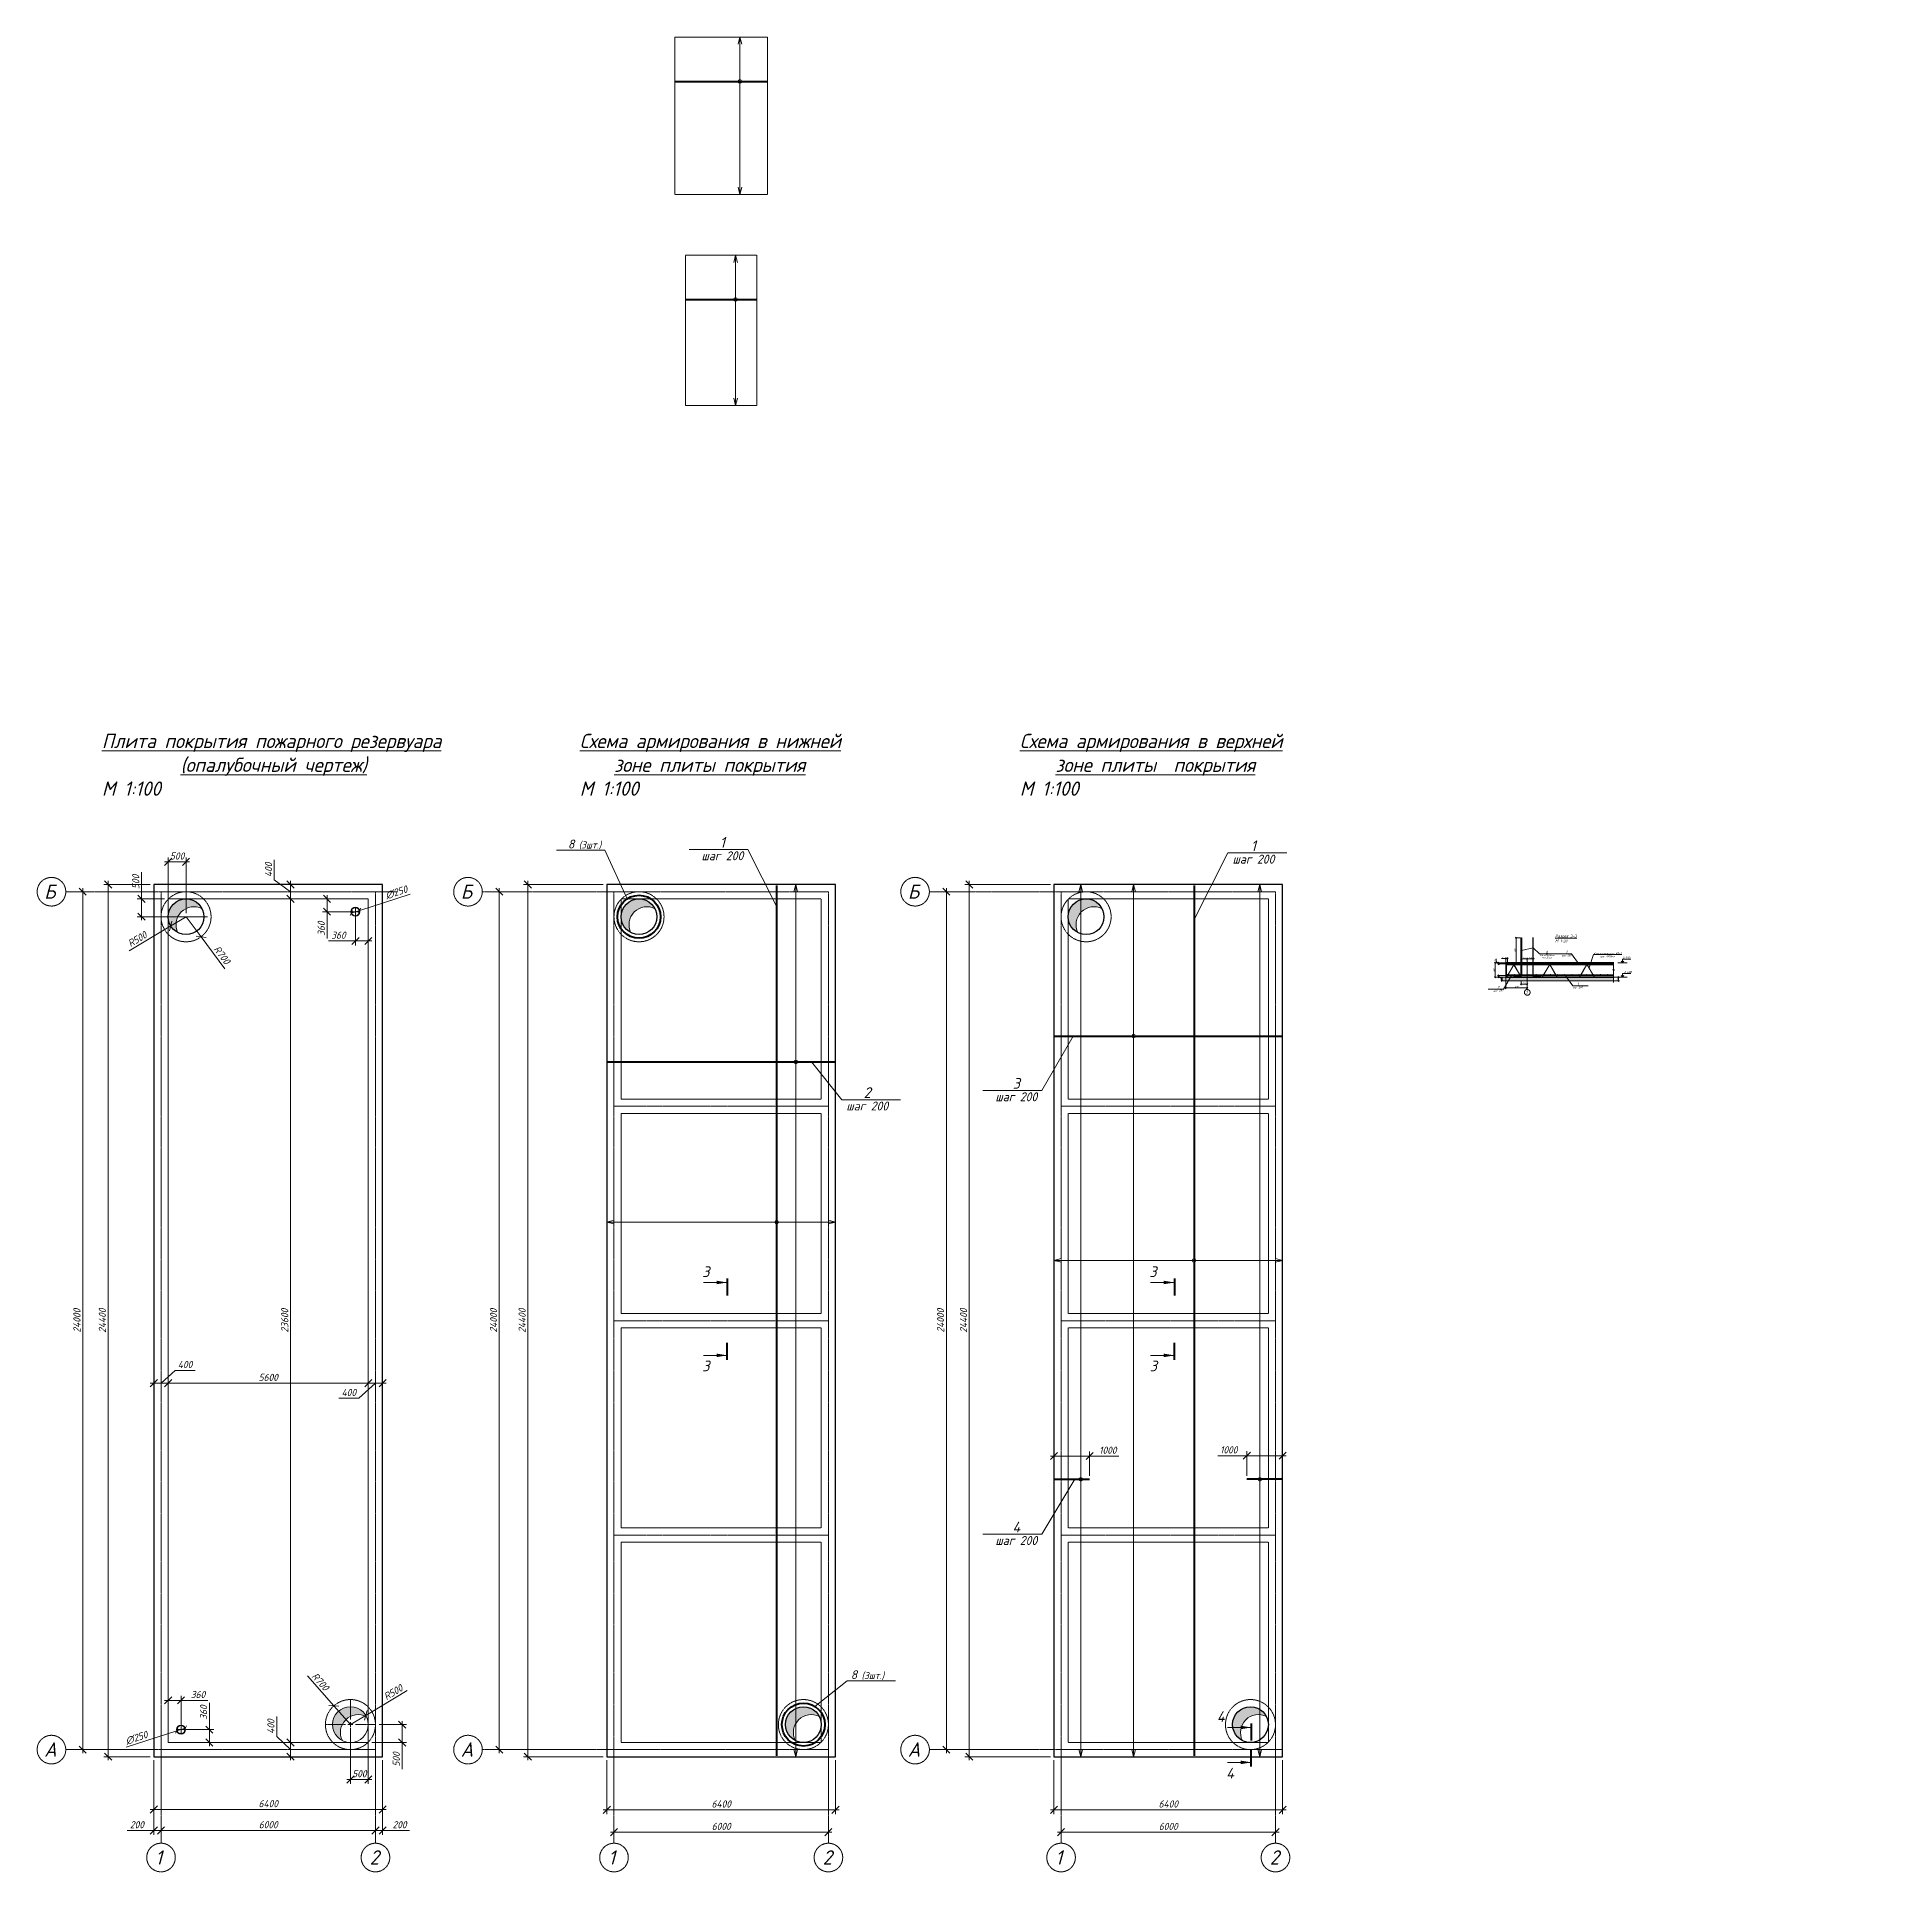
# Model space of a CAD drawing. Header units: millimetres. Extents: x 339888 to 1025294, y -263818 to -40540.
# Drawn here: x 450649 to 502632, y -91867 to -40540 of the extents above; entities that cross this region are included whole.
import ezdxf
from ezdxf import colors
from ezdxf.entities.mleader import LeaderData, LeaderLine
from ezdxf.math import Vec2, Vec3

# ---------------------------------------------------------------- set-up
doc = ezdxf.new("R2010")
doc.units = ezdxf.units.MM
doc.linetypes.add('CENTER2', pattern=[28.575, 19.05, -3.175, 3.175, -3.175])
doc.linetypes.add('штриховая', pattern=[19.05, 12.7, -6.35])
doc.layers.get('0').update_dxf_attribs({"lineweight": 15})
for name, color, linetype, lineweight in [('0 @ 100', 7, 'Continuous', 15), ('0 @ 20', 7, 'Continuous', 15), ('Оси', 126, 'CENTER2', 15), ('Примечания @ 100', 7, 'Continuous', 18), ('Размеры', 250, 'Continuous', 18), ('Размеры @ 100', 250, 'Continuous', 18), ('Размеры @ 20', 250, 'Continuous', 18)]:
    doc.layers.add(name, color=color, linetype=linetype, lineweight=lineweight)
doc.styles.add('ГОСТ 2', font='GOST_Common Italic.ttf', dxfattribs={"height": 2})
doc.styles.add('ГОСТ 2.5', font='GOST_Common Italic.ttf', dxfattribs={"height": 2.5})
doc.styles.add('ГОСТ 3', font='GOST_Common Italic.ttf', dxfattribs={"height": 3})
doc.styles.add('Размерный 2', font='isocpeui.ttf', dxfattribs={"height": 2})
doc.dimstyles.new('ISO-25', dxfattribs={"dimtxt": 2, "dimasz": 1.8, "dimexe": 1, "dimexo": 2, "dimtad": 1, "dimdec": 0, "dimlfac": 100, "dimtxsty": 'Размерный 2', "dimblk": 'OBLIQUE', "dimcen": 2, "dimdle": 1, "dimclrd": 251, "dimclre": 251, "dimadec": 0, "dimazin": 0, "dimtfac": 1, "dimtdec": 0, "dimtmove": 0, "dimatfit": 3, "dimfxl": 1, "dimlwd": 15, "dimlwe": 15, "dimarcsym": 0})
doc.dimstyles.new('ГОСТ_2К', dxfattribs={"dimtxt": 2, "dimasz": 2, "dimexe": 1.25, "dimexo": 1, "dimtad": 1, "dimdec": 0, "dimtxsty": 'ГОСТ 2', "dimblk": 'OBLIQUE', "dimcen": -2.5, "dimdle": 1, "dimclrd": 251, "dimclre": 251, "dimclrt": 256, "dimadec": 1, "dimazin": 0, "dimtfac": 1, "dimtdec": 0, "dimtmove": 0, "dimatfit": 3, "dimfxl": 1, "dimlwd": 15, "dimlwe": 15, "dimarcsym": 1})

msp = doc.modelspace()

# ---------------------------------------------------------------- texts
at = {"layer": '0 @ 100', "lineweight": 15, "style": 'ГОСТ 3'}
for s, p in [('3', (469260.66074, -75227.13735)), ('3', (481771.15544, -75227.13735)), ('3', (469260.66074, -77862.96566)), ('3', (481783.93924, -77862.96566)), ('4', (483660.12327, -87676.06243)), ('4', (483920.87037, -89256.43799))]:
    msp.add_text(s, height=300, dxfattribs=at).set_placement(p)
at = {"layer": '0 @ 100', "lineweight": 15, "char_height": 400, "attachment_point": 1, "style": 'ГОСТ 3'}
for s, width, gutter_width, heights, insert in [('\\pi189.48;{\\LПлита покрытия пожарного резервуара \\P\\pi2391.7;(опалубочный чертеж)\\P\\pi4439.5;}М 1:100', 10487.1323013, 2204.52072, [1938.49953], (452271.79817, -60028.69374)), ('\\pi258.58;{\\LСхема армирования в нижней \\P\\pi1221.2;зоне плиты покрытия  \\P\\pi3120.1;}М 1:100', 7848.3636232, 1500, [1923.47589], (465573.60014, -60028.69374)), ('\\pi61.658;{\\LСхема армирования в верхней \\P\\pi1059.1;зоне плиты  покрытия \\P\\pi3026.7;}М 1:100', 7661.4985203, 1500, [1923.47589], (478084.09484, -60028.69374))]:
    msp.add_mtext_dynamic_manual_height_columns(s, width=width, gutter_width=gutter_width, heights=heights, dxfattribs=dict(at, insert=insert))
at = {"layer": '0 @ 20', "lineweight": 15, "ltscale": 0.5, "style": 'ГОСТ 3'}
for s, p in [('0,000', (495016.46026, -66324.64844)), ('-0,400', (495016.46026, -66724.64837))]:
    msp.add_text(s, height=60, rotation=359.999994899, dxfattribs=at).set_placement(p)
at = {"layer": '0 @ 20', "lineweight": 15, "insert": (493066.43896, -65650.2176), "char_height": 80, "attachment_point": 1, "style": 'ГОСТ 3'}
msp.add_mtext_dynamic_manual_height_columns('\\pi59.784;{\\LРазрез 3-3\\P\\pi197.84;}М 1:20', width=675.930902, gutter_width=300, heights=[0], dxfattribs=at)
at = {"layer": 'Оси', "style": 'ГОСТ 2'}
for s, height, p in [('Б', 400, (450848.3277, -64644.368)), ('Б', 400, (462504.56618, -64644.368)), ('Б', 400, (475015.06088, -64644.368)), ('1', 100, (492298.93249, -67310.28245)), ('А', 400, (450848.3277, -88644.368)), ('А', 400, (462504.56618, -88644.368)), ('А', 400, (475015.06088, -88644.368)), ('1', 400, (453956.26764, -91663.87237)), ('2', 400, (459956.26764, -91663.87237)), ('1', 400, (466631.26614, -91663.87237)), ('2', 400, (472631.26614, -91663.87237)), ('1', 400, (479141.76084, -91663.87237)), ('2', 400, (485141.76084, -91663.87237))]:
    msp.add_text(s, height=height, dxfattribs=at).set_placement(p)

# ---------------------------------------------------------------- blocks, each defined once
blk = doc.blocks.new('_Oblique')
at = {"color": 0, "linetype": 'ByBlock', "lineweight": -2}
blk.add_line((-0.5, -0.5), (0.5, 0.5), dxfattribs=at)
blk = doc.blocks.new('*D856')
at = {"color": 251, "lineweight": 15, "transparency": 16777216}
for p, q in [((454016, -90711), (460216, -90711)), ((454116, -90967), (454116, -90586)), ((460116, -90967), (460116, -90586))]:
    blk.add_line(p, q, dxfattribs=at)
at = {"layer": 'Defpoints', "color": 0, "lineweight": 15, "transparency": 16777216}
for p in [(460116, -90711), (454116, -91067), (460116, -91067)]:
    blk.add_point(p, dxfattribs=at)
at = {"color": 251, "lineweight": 15, "transparency": 16777216, "xscale": 200, "yscale": 200, "zscale": 200, "rotation": 180}
blk.add_blockref('_Oblique', (454116, -90711), dxfattribs=at)
at = {"color": 251, "lineweight": 15, "transparency": 16777216, "xscale": 200, "yscale": 200, "zscale": 200}
blk.add_blockref('_Oblique', (460116, -90711), dxfattribs=at)
at = {"lineweight": 15, "transparency": 16777216, "insert": (457116, -90548), "char_height": 200, "attachment_point": 5, "style": 'ГОСТ 2'}
blk.add_mtext('6000', dxfattribs=at)
blk = doc.blocks.new('*D857')
at = {"color": 251, "lineweight": 15, "transparency": 16777216}
for p, q in [((451549, -64447), (452050, -64447)), ((451925, -88547), (451925, -64347)), ((453816, -88447), (451800, -88447))]:
    blk.add_line(p, q, dxfattribs=at)
at = {"layer": 'Defpoints', "color": 0, "lineweight": 15, "transparency": 16777216}
for p in [(451449, -64447), (451925, -64447), (453916, -88447)]:
    blk.add_point(p, dxfattribs=at)
at = {"color": 251, "lineweight": 15, "transparency": 16777216, "xscale": 200, "yscale": 200, "zscale": 200}
for p, rotation in [((451925, -64447), 90), ((451925, -88447), 270)]:
    blk.add_blockref('_Oblique', p, dxfattribs=dict(at, rotation=rotation))
at = {"lineweight": 15, "transparency": 16777216, "insert": (451763, -76447), "char_height": 200, "attachment_point": 5, "rotation": 90, "style": 'ГОСТ 2'}
blk.add_mtext('24000', dxfattribs=at)
blk = doc.blocks.new('*D858')
at = {"color": 251, "lineweight": 15, "transparency": 16777216}
for p, q in [((453816, -64247), (452512, -64247)), ((452637, -88747), (452637, -64147)), ((453816, -88647), (452512, -88647))]:
    blk.add_line(p, q, dxfattribs=at)
at = {"layer": 'Defpoints', "color": 0, "lineweight": 15, "transparency": 16777216}
for p in [(452637, -64247), (453916, -64247), (453916, -88647)]:
    blk.add_point(p, dxfattribs=at)
at = {"color": 251, "lineweight": 15, "transparency": 16777216, "xscale": 200, "yscale": 200, "zscale": 200}
for p, rotation in [((452637, -64247), 90), ((452637, -88647), 270)]:
    blk.add_blockref('_Oblique', p, dxfattribs=dict(at, rotation=rotation))
at = {"lineweight": 15, "transparency": 16777216, "insert": (452474, -76447), "char_height": 200, "attachment_point": 5, "rotation": 90, "style": 'ГОСТ 2'}
blk.add_mtext('24400', dxfattribs=at)
blk = doc.blocks.new('*D859')
at = {"color": 251, "lineweight": 15, "transparency": 16777216}
for p, q in [((453916, -88747), (453916, -90246)), ((460316, -88747), (460316, -90246)), ((453816, -90121), (460416, -90121))]:
    blk.add_line(p, q, dxfattribs=at)
at = {"layer": 'Defpoints', "color": 0, "lineweight": 15, "transparency": 16777216}
for p in [(453916, -88647), (460316, -88647), (460316, -90121)]:
    blk.add_point(p, dxfattribs=at)
at = {"color": 251, "lineweight": 15, "transparency": 16777216, "xscale": 200, "yscale": 200, "zscale": 200, "rotation": 180}
blk.add_blockref('_Oblique', (453916, -90121), dxfattribs=at)
at = {"color": 251, "lineweight": 15, "transparency": 16777216, "xscale": 200, "yscale": 200, "zscale": 200}
blk.add_blockref('_Oblique', (460316, -90121), dxfattribs=at)
at = {"lineweight": 15, "transparency": 16777216, "insert": (457116, -89959), "char_height": 200, "attachment_point": 5, "style": 'ГОСТ 2'}
blk.add_mtext('6400', dxfattribs=at)
blk = doc.blocks.new('*D860')
at = {"color": 251, "lineweight": 15, "transparency": 16777216}
for p, q in [((466691, -90757), (472891, -90757)), ((466791, -90967), (466791, -90632)), ((472791, -90967), (472791, -90632))]:
    blk.add_line(p, q, dxfattribs=at)
at = {"layer": 'Defpoints', "color": 0, "lineweight": 15, "transparency": 16777216}
for p in [(472791, -90757), (466791, -91067), (472791, -91067)]:
    blk.add_point(p, dxfattribs=at)
at = {"color": 251, "lineweight": 15, "transparency": 16777216, "xscale": 200, "yscale": 200, "zscale": 200, "rotation": 180}
blk.add_blockref('_Oblique', (466791, -90757), dxfattribs=at)
at = {"color": 251, "lineweight": 15, "transparency": 16777216, "xscale": 200, "yscale": 200, "zscale": 200}
blk.add_blockref('_Oblique', (472791, -90757), dxfattribs=at)
at = {"lineweight": 15, "transparency": 16777216, "insert": (469791, -90595), "char_height": 200, "attachment_point": 5, "style": 'ГОСТ 2'}
blk.add_mtext('6000', dxfattribs=at)
blk = doc.blocks.new('*D861')
at = {"color": 251, "lineweight": 15, "transparency": 16777216}
for p, q in [((463206, -64447), (463707, -64447)), ((463582, -88547), (463582, -64347)), ((465934, -88447), (463457, -88447))]:
    blk.add_line(p, q, dxfattribs=at)
at = {"layer": 'Defpoints', "color": 0, "lineweight": 15, "transparency": 16777216}
for p in [(463106, -64447), (463582, -64447), (466034, -88447)]:
    blk.add_point(p, dxfattribs=at)
at = {"color": 251, "lineweight": 15, "transparency": 16777216, "xscale": 200, "yscale": 200, "zscale": 200}
for p, rotation in [((463582, -64447), 90), ((463582, -88447), 270)]:
    blk.add_blockref('_Oblique', p, dxfattribs=dict(at, rotation=rotation))
at = {"lineweight": 15, "transparency": 16777216, "insert": (463419, -76447), "char_height": 200, "attachment_point": 5, "rotation": 90, "style": 'ГОСТ 2'}
blk.add_mtext('24000', dxfattribs=at)
blk = doc.blocks.new('*D862')
at = {"color": 251, "lineweight": 15, "transparency": 16777216}
for p, q in [((466491, -64247), (464256, -64247)), ((464381, -88747), (464381, -64147)), ((466491, -88647), (464256, -88647))]:
    blk.add_line(p, q, dxfattribs=at)
at = {"layer": 'Defpoints', "color": 0, "lineweight": 15, "transparency": 16777216}
for p in [(464381, -64247), (466591, -64247), (466591, -88647)]:
    blk.add_point(p, dxfattribs=at)
at = {"color": 251, "lineweight": 15, "transparency": 16777216, "xscale": 200, "yscale": 200, "zscale": 200}
for p, rotation in [((464381, -64247), 90), ((464381, -88647), 270)]:
    blk.add_blockref('_Oblique', p, dxfattribs=dict(at, rotation=rotation))
at = {"lineweight": 15, "transparency": 16777216, "insert": (464219, -76447), "char_height": 200, "attachment_point": 5, "rotation": 90, "style": 'ГОСТ 2'}
blk.add_mtext('24400', dxfattribs=at)
blk = doc.blocks.new('*D863')
at = {"color": 251, "lineweight": 15, "transparency": 16777216}
for p, q in [((466591, -88747), (466591, -90257)), ((472991, -88747), (472991, -90257)), ((466491, -90132), (473091, -90132))]:
    blk.add_line(p, q, dxfattribs=at)
at = {"layer": 'Defpoints', "color": 0, "lineweight": 15, "transparency": 16777216}
for p in [(466591, -88647), (472991, -88647), (472991, -90132)]:
    blk.add_point(p, dxfattribs=at)
at = {"color": 251, "lineweight": 15, "transparency": 16777216, "xscale": 200, "yscale": 200, "zscale": 200, "rotation": 180}
blk.add_blockref('_Oblique', (466591, -90132), dxfattribs=at)
at = {"color": 251, "lineweight": 15, "transparency": 16777216, "xscale": 200, "yscale": 200, "zscale": 200}
blk.add_blockref('_Oblique', (472991, -90132), dxfattribs=at)
at = {"lineweight": 15, "transparency": 16777216, "insert": (469791, -89969), "char_height": 200, "attachment_point": 5, "style": 'ГОСТ 2'}
blk.add_mtext('6400', dxfattribs=at)
blk = doc.blocks.new('_None')
blk = doc.blocks.new('*D864')
at = {"color": 251, "lineweight": 15, "transparency": 16777216}
for p, q in [((454216, -78196), (460016, -78196)), ((454316, -78527), (454316, -78071)), ((459916, -78527), (459916, -78071))]:
    blk.add_line(p, q, dxfattribs=at)
at = {"layer": 'Defpoints', "color": 0, "lineweight": 15, "transparency": 16777216}
for p in [(459916, -78196), (454316, -78627), (459916, -78627)]:
    blk.add_point(p, dxfattribs=at)
at = {"color": 251, "lineweight": 15, "transparency": 16777216, "xscale": 200, "yscale": 200, "zscale": 200, "rotation": 180}
blk.add_blockref('_Oblique', (454316, -78196), dxfattribs=at)
at = {"color": 251, "lineweight": 15, "transparency": 16777216, "xscale": 200, "yscale": 200, "zscale": 200}
blk.add_blockref('_Oblique', (459916, -78196), dxfattribs=at)
at = {"lineweight": 15, "transparency": 16777216, "insert": (457116, -78034), "char_height": 200, "attachment_point": 5, "style": 'ГОСТ 2'}
blk.add_mtext('5600', dxfattribs=at)
blk = doc.blocks.new('*D865')
at = {"color": 251, "lineweight": 15, "transparency": 16777216}
for p, q in [((460116, -78196), (459652, -78618)), ((459816, -78196), (460416, -78196)), ((459916, -78527), (459916, -78071)), ((460316, -78458), (460316, -78071)), ((459652, -78618), (459092, -78618))]:
    blk.add_line(p, q, dxfattribs=at)
at = {"layer": 'Defpoints', "color": 0, "lineweight": 15, "transparency": 16777216}
for p in [(460316, -78196), (459916, -78627), (460316, -78558)]:
    blk.add_point(p, dxfattribs=at)
at = {"color": 251, "lineweight": 15, "transparency": 16777216, "xscale": 200, "yscale": 200, "zscale": 200, "rotation": 180}
blk.add_blockref('_Oblique', (459916, -78196), dxfattribs=at)
at = {"color": 251, "lineweight": 15, "transparency": 16777216, "xscale": 200, "yscale": 200, "zscale": 200}
blk.add_blockref('_Oblique', (460316, -78196), dxfattribs=at)
at = {"lineweight": 15, "transparency": 16777216, "insert": (459372, -78455), "char_height": 200, "attachment_point": 5, "style": 'ГОСТ 2'}
blk.add_mtext('400', dxfattribs=at)
blk = doc.blocks.new('*D866')
at = {"color": 251, "lineweight": 15, "transparency": 16777216}
for p, q in [((454116, -78196), (454509, -77837)), ((454509, -77837), (455068, -77837)), ((454416, -78196), (453816, -78196)), ((453916, -78620), (453916, -78071)), ((454316, -78562), (454316, -78071))]:
    blk.add_line(p, q, dxfattribs=at)
at = {"layer": 'Defpoints', "color": 0, "lineweight": 15, "transparency": 16777216}
for p in [(453916, -78196), (453916, -78720), (454316, -78662)]:
    blk.add_point(p, dxfattribs=at)
at = {"color": 251, "lineweight": 15, "transparency": 16777216, "xscale": 200, "yscale": 200, "zscale": 200, "rotation": 180}
blk.add_blockref('_Oblique', (453916, -78196), dxfattribs=at)
at = {"color": 251, "lineweight": 15, "transparency": 16777216, "xscale": 200, "yscale": 200, "zscale": 200}
blk.add_blockref('_Oblique', (454316, -78196), dxfattribs=at)
at = {"lineweight": 15, "transparency": 16777216, "insert": (454788, -77675), "char_height": 200, "attachment_point": 5, "style": 'ГОСТ 2'}
blk.add_mtext('400', dxfattribs=at)
blk = doc.blocks.new('*D867')
at = {"color": 251, "lineweight": 15, "transparency": 16777216}
for p, q in [((458170, -64647), (457615, -64647)), ((457740, -88347), (457740, -64547)), ((458170, -88247), (457615, -88247))]:
    blk.add_line(p, q, dxfattribs=at)
at = {"layer": 'Defpoints', "color": 0, "lineweight": 15, "transparency": 16777216}
for p in [(457740, -64647), (458270, -64647), (458270, -88247)]:
    blk.add_point(p, dxfattribs=at)
at = {"color": 251, "lineweight": 15, "transparency": 16777216, "xscale": 200, "yscale": 200, "zscale": 200}
for p, rotation in [((457740, -64647), 90), ((457740, -88247), 270)]:
    blk.add_blockref('_Oblique', p, dxfattribs=dict(at, rotation=rotation))
at = {"lineweight": 15, "transparency": 16777216, "insert": (457577, -76447), "char_height": 200, "attachment_point": 5, "rotation": 90, "style": 'ГОСТ 2'}
blk.add_mtext('23600', dxfattribs=at)
blk = doc.blocks.new('*D868')
at = {"color": 251, "lineweight": 15, "transparency": 16777216}
for p, q in [((457285, -64113), (457285, -63553)), ((457740, -64447), (457285, -64113)), ((458848, -64247), (457615, -64247)), ((457740, -64747), (457740, -64147)), ((458170, -64647), (457615, -64647))]:
    blk.add_line(p, q, dxfattribs=at)
at = {"layer": 'Defpoints', "color": 0, "lineweight": 15, "transparency": 16777216}
for p in [(457740, -64247), (458948, -64247), (458270, -64647)]:
    blk.add_point(p, dxfattribs=at)
at = {"color": 251, "lineweight": 15, "transparency": 16777216, "xscale": 200, "yscale": 200, "zscale": 200}
for p, rotation in [((457740, -64247), 90), ((457740, -64647), 270)]:
    blk.add_blockref('_Oblique', p, dxfattribs=dict(at, rotation=rotation))
at = {"lineweight": 15, "transparency": 16777216, "insert": (457123, -63833), "char_height": 200, "attachment_point": 5, "rotation": 90, "style": 'ГОСТ 2'}
blk.add_mtext('400', dxfattribs=at)
blk = doc.blocks.new('*D869')
at = {"layer": 'Defpoints', "color": 0, "lineweight": 15, "transparency": 16777216}
for p in [(459916, -88247), (457740, -88647), (459052, -88647)]:
    blk.add_point(p, dxfattribs=at)
at = {"layer": 'Размеры', "color": 251, "lineweight": 15, "transparency": 16777216}
for p, q in [((457354, -88084), (457354, -87524)), ((457740, -88447), (457354, -88084)), ((459816, -88247), (457615, -88247)), ((457740, -88147), (457740, -88747)), ((458952, -88647), (457615, -88647))]:
    blk.add_line(p, q, dxfattribs=at)
at = {"layer": 'Размеры', "color": 251, "lineweight": 15, "transparency": 16777216, "xscale": 200, "yscale": 200, "zscale": 200}
for p, rotation in [((457740, -88247), 90), ((457740, -88647), 270)]:
    blk.add_blockref('_Oblique', p, dxfattribs=dict(at, rotation=rotation))
at = {"layer": 'Размеры', "lineweight": 15, "transparency": 16777216, "insert": (457191, -87804), "char_height": 200, "attachment_point": 5, "rotation": 90, "style": 'ГОСТ 2'}
blk.add_mtext('400', dxfattribs=at)
blk = doc.blocks.new('*D870')
at = {"color": 251, "lineweight": 15, "transparency": 16777216}
for p, q in [((479201, -90757), (485401, -90757)), ((479301, -90967), (479301, -90632)), ((485301, -90967), (485301, -90632))]:
    blk.add_line(p, q, dxfattribs=at)
at = {"layer": 'Defpoints', "color": 0, "lineweight": 15, "transparency": 16777216}
for p in [(485301, -90757), (479301, -91067), (485301, -91067)]:
    blk.add_point(p, dxfattribs=at)
at = {"color": 251, "lineweight": 15, "transparency": 16777216, "xscale": 200, "yscale": 200, "zscale": 200, "rotation": 180}
blk.add_blockref('_Oblique', (479301, -90757), dxfattribs=at)
at = {"color": 251, "lineweight": 15, "transparency": 16777216, "xscale": 200, "yscale": 200, "zscale": 200}
blk.add_blockref('_Oblique', (485301, -90757), dxfattribs=at)
at = {"lineweight": 15, "transparency": 16777216, "insert": (482301, -90595), "char_height": 200, "attachment_point": 5, "style": 'ГОСТ 2'}
blk.add_mtext('6000', dxfattribs=at)
blk = doc.blocks.new('*D871')
at = {"color": 251, "lineweight": 15, "transparency": 16777216}
for p, q in [((475716, -64447), (476217, -64447)), ((476092, -88547), (476092, -64347)), ((478444, -88447), (475967, -88447))]:
    blk.add_line(p, q, dxfattribs=at)
at = {"layer": 'Defpoints', "color": 0, "lineweight": 15, "transparency": 16777216}
for p in [(475616, -64447), (476092, -64447), (478544, -88447)]:
    blk.add_point(p, dxfattribs=at)
at = {"color": 251, "lineweight": 15, "transparency": 16777216, "xscale": 200, "yscale": 200, "zscale": 200}
for p, rotation in [((476092, -64447), 90), ((476092, -88447), 270)]:
    blk.add_blockref('_Oblique', p, dxfattribs=dict(at, rotation=rotation))
at = {"lineweight": 15, "transparency": 16777216, "insert": (475930, -76447), "char_height": 200, "attachment_point": 5, "rotation": 90, "style": 'ГОСТ 2'}
blk.add_mtext('24000', dxfattribs=at)
blk = doc.blocks.new('*D872')
at = {"color": 251, "lineweight": 15, "transparency": 16777216}
for p, q in [((479001, -64247), (476608, -64247)), ((476733, -88747), (476733, -64147)), ((479001, -88647), (476608, -88647))]:
    blk.add_line(p, q, dxfattribs=at)
at = {"layer": 'Defpoints', "color": 0, "lineweight": 15, "transparency": 16777216}
for p in [(476733, -64247), (479101, -64247), (479101, -88647)]:
    blk.add_point(p, dxfattribs=at)
at = {"color": 251, "lineweight": 15, "transparency": 16777216, "xscale": 200, "yscale": 200, "zscale": 200}
for p, rotation in [((476733, -64247), 90), ((476733, -88647), 270)]:
    blk.add_blockref('_Oblique', p, dxfattribs=dict(at, rotation=rotation))
at = {"lineweight": 15, "transparency": 16777216, "insert": (476571, -76447), "char_height": 200, "attachment_point": 5, "rotation": 90, "style": 'ГОСТ 2'}
blk.add_mtext('24400', dxfattribs=at)
blk = doc.blocks.new('*D873')
at = {"color": 251, "lineweight": 15, "transparency": 16777216}
for p, q in [((479101, -88747), (479101, -90257)), ((485501, -88747), (485501, -90257)), ((479001, -90132), (485601, -90132))]:
    blk.add_line(p, q, dxfattribs=at)
at = {"layer": 'Defpoints', "color": 0, "lineweight": 15, "transparency": 16777216}
for p in [(479101, -88647), (485501, -88647), (485501, -90132)]:
    blk.add_point(p, dxfattribs=at)
at = {"color": 251, "lineweight": 15, "transparency": 16777216, "xscale": 200, "yscale": 200, "zscale": 200, "rotation": 180}
blk.add_blockref('_Oblique', (479101, -90132), dxfattribs=at)
at = {"color": 251, "lineweight": 15, "transparency": 16777216, "xscale": 200, "yscale": 200, "zscale": 200}
blk.add_blockref('_Oblique', (485501, -90132), dxfattribs=at)
at = {"lineweight": 15, "transparency": 16777216, "insert": (482301, -89969), "char_height": 200, "attachment_point": 5, "style": 'ГОСТ 2'}
blk.add_mtext('6400', dxfattribs=at)
blk = doc.blocks.new('*D874')
at = {"color": 251, "lineweight": 15, "transparency": 16777216}
for p, q in [((460316, -88747), (460316, -90836)), ((460016, -90711), (460316, -90711)), ((460116, -90967), (460116, -90586)), ((460316, -90711), (461066, -90711))]:
    blk.add_line(p, q, dxfattribs=at)
at = {"layer": 'Defpoints', "color": 0, "lineweight": 15, "transparency": 16777216}
for p in [(460316, -88647), (460316, -90711), (460116, -91067)]:
    blk.add_point(p, dxfattribs=at)
at = {"color": 251, "lineweight": 15, "transparency": 16777216, "xscale": 200, "yscale": 200, "zscale": 200, "rotation": 180}
blk.add_blockref('_Oblique', (460116, -90711), dxfattribs=at)
at = {"color": 251, "lineweight": 15, "transparency": 16777216, "xscale": 200, "yscale": 200, "zscale": 200}
blk.add_blockref('_Oblique', (460316, -90711), dxfattribs=at)
at = {"lineweight": 15, "transparency": 16777216, "insert": (460791, -90548), "char_height": 200, "attachment_point": 5, "style": 'ГОСТ 2'}
blk.add_mtext('200', dxfattribs=at)
blk = doc.blocks.new('*D875')
at = {"color": 251, "lineweight": 15, "transparency": 16777216}
for p, q in [((453916, -88747), (453916, -90836)), ((453916, -90711), (453166, -90711)), ((454216, -90711), (453916, -90711)), ((454116, -90967), (454116, -90586))]:
    blk.add_line(p, q, dxfattribs=at)
at = {"layer": 'Defpoints', "color": 0, "lineweight": 15, "transparency": 16777216}
for p in [(453916, -88647), (453916, -90711), (454116, -91067)]:
    blk.add_point(p, dxfattribs=at)
at = {"color": 251, "lineweight": 15, "transparency": 16777216, "xscale": 200, "yscale": 200, "zscale": 200, "rotation": 180}
blk.add_blockref('_Oblique', (453916, -90711), dxfattribs=at)
at = {"color": 251, "lineweight": 15, "transparency": 16777216, "xscale": 200, "yscale": 200, "zscale": 200}
blk.add_blockref('_Oblique', (454116, -90711), dxfattribs=at)
at = {"lineweight": 15, "transparency": 16777216, "insert": (453441, -90548), "char_height": 200, "attachment_point": 5, "style": 'ГОСТ 2'}
blk.add_mtext('200', dxfattribs=at)
blk = doc.blocks.new('*D877')
at = {"layer": 'Defpoints', "color": 0, "lineweight": 15, "transparency": 16777216}
for p in [(459416, -87747), (459916, -87747), (459916, -89284)]:
    blk.add_point(p, dxfattribs=at)
at = {"layer": 'Размеры', "color": 251, "lineweight": 15, "transparency": 16777216}
for p, q in [((459416, -87847), (459416, -89409)), ((459916, -87847), (459916, -89409)), ((459316, -89284), (460016, -89284))]:
    blk.add_line(p, q, dxfattribs=at)
at = {"layer": 'Размеры', "color": 251, "lineweight": 15, "transparency": 16777216, "xscale": 200, "yscale": 200, "zscale": 200, "rotation": 180}
blk.add_blockref('_Oblique', (459416, -89284), dxfattribs=at)
at = {"layer": 'Размеры', "color": 251, "lineweight": 15, "transparency": 16777216, "xscale": 200, "yscale": 200, "zscale": 200}
blk.add_blockref('_Oblique', (459916, -89284), dxfattribs=at)
at = {"layer": 'Размеры', "lineweight": 15, "transparency": 16777216, "insert": (459666, -89121), "char_height": 200, "attachment_point": 5, "style": 'ГОСТ 2'}
blk.add_mtext('500', dxfattribs=at)
blk = doc.blocks.new('*U876')
at = {"layer": 'Размеры', "color": 0, "linetype": 'CENTER2', "lineweight": 15, "transparency": 16777216}
for p, q in [((0, 140), (0, 703.5)), ((-703.5, 0), (-140, 0)), ((140, 0), (703.5, 0)), ((0, -703.5), (0, -140))]:
    blk.add_line(p, q, dxfattribs=at)
at = {"layer": 'Размеры', "color": 0, "linetype": 'Continuous', "lineweight": 15, "transparency": 16777216}
for p, q in [((-70, 0), (70, 0)), ((0, -70), (0, 70))]:
    blk.add_line(p, q, dxfattribs=at)
blk = doc.blocks.new('*D878')
at = {"layer": 'Defpoints', "color": 0, "lineweight": 60, "transparency": 16777216}
for p in [(459416, -87747), (459845, -87491)]:
    blk.add_point(p, dxfattribs=at)
at = {"layer": 'Размеры', "color": 251, "lineweight": 15, "transparency": 16777216}
for p in [(461004, -86798), (459416, -87747)]:
    blk.add_line(p, (459845, -87491), dxfattribs=at)
at = {"layer": 'Размеры', "color": 251, "lineweight": 15, "transparency": 16777216, "xscale": 200, "yscale": 200, "zscale": 200, "rotation": 210.8670035391538}
blk.add_blockref('_Oblique', (459845, -87491), dxfattribs=at)
at = {"layer": 'Размеры', "lineweight": 15, "transparency": 16777216, "insert": (460613, -86842), "char_height": 200, "attachment_point": 5, "rotation": 30.867, "style": 'ГОСТ 2'}
blk.add_mtext('R500', dxfattribs=at)
blk = doc.blocks.new('*D879')
at = {"layer": 'Defpoints', "color": 0, "lineweight": 15, "transparency": 16777216}
for p in [(454675, -87887), (454769, -88247), (455470, -87887)]:
    blk.add_point(p, dxfattribs=at)
at = {"layer": 'Размеры', "color": 251, "lineweight": 15, "transparency": 16777216}
for p, q in [((455470, -87887), (455470, -87137)), ((454775, -87887), (455595, -87887)), ((454869, -88247), (455595, -88247)), ((455470, -88347), (455470, -87887))]:
    blk.add_line(p, q, dxfattribs=at)
at = {"layer": 'Размеры', "color": 251, "lineweight": 15, "transparency": 16777216, "xscale": 200, "yscale": 200, "zscale": 200}
for p, rotation in [((455470, -87887), 90), ((455470, -88247), 270)]:
    blk.add_blockref('_Oblique', p, dxfattribs=dict(at, rotation=rotation))
at = {"layer": 'Размеры', "lineweight": 15, "transparency": 16777216, "insert": (455307, -87412), "char_height": 200, "attachment_point": 5, "rotation": 90, "style": 'ГОСТ 2'}
blk.add_mtext('360', dxfattribs=at)
blk = doc.blocks.new('*D880')
at = {"layer": 'Defpoints', "color": 0, "lineweight": 15, "transparency": 16777216}
for p in [(454675, -87070), (454316, -87747), (454675, -87887)]:
    blk.add_point(p, dxfattribs=at)
at = {"layer": 'Размеры', "color": 251, "lineweight": 15, "transparency": 16777216}
for p, q in [((454216, -87070), (454675, -87070)), ((454316, -87647), (454316, -86945)), ((454675, -87787), (454675, -86945)), ((454675, -87070), (455425, -87070))]:
    blk.add_line(p, q, dxfattribs=at)
at = {"layer": 'Размеры', "color": 251, "lineweight": 15, "transparency": 16777216, "xscale": 200, "yscale": 200, "zscale": 200, "rotation": 180}
blk.add_blockref('_Oblique', (454316, -87070), dxfattribs=at)
at = {"layer": 'Размеры', "color": 251, "lineweight": 15, "transparency": 16777216, "xscale": 200, "yscale": 200, "zscale": 200}
blk.add_blockref('_Oblique', (454675, -87070), dxfattribs=at)
at = {"layer": 'Размеры', "lineweight": 15, "transparency": 16777216, "insert": (455150, -86907), "char_height": 200, "attachment_point": 5, "style": 'ГОСТ 2'}
blk.add_mtext('360', dxfattribs=at)
blk = doc.blocks.new('*D881')
at = {"layer": 'Defpoints', "color": 0, "lineweight": 60, "transparency": 16777216}
for p in [(454794, -87849), (454557, -87926)]:
    blk.add_point(p, dxfattribs=at)
at = {"layer": 'Размеры', "color": 251, "lineweight": 15, "transparency": 16777216}
for p in [(454794, -87849), (453142, -88382)]:
    blk.add_line(p, (454557, -87926), dxfattribs=at)
at = {"layer": 'Размеры', "color": 251, "lineweight": 15, "transparency": 16777216, "xscale": 100, "yscale": 100, "zscale": 100}
for p, rotation in [((454794, -87849), 197.8597378546008), ((454557, -87926), 17.85973785460083)]:
    blk.add_blockref('_Oblique', p, dxfattribs=dict(at, rotation=rotation))
at = {"layer": 'Размеры', "lineweight": 15, "transparency": 16777216, "insert": (453430, -88118), "char_height": 200, "attachment_point": 5, "rotation": 17.8597, "style": 'ГОСТ 2'}
blk.add_mtext('∅250', dxfattribs=at)
blk = doc.blocks.new('*U882')
at = {"layer": 'Размеры', "color": 0, "linetype": 'CENTER2', "lineweight": 15, "transparency": 16777216}
for p, q in [((-128.5, 0), (-25, 0)), ((0, 25), (0, 128.5)), ((25, 0), (128.5, 0)), ((0, -128.5), (0, -25))]:
    blk.add_line(p, q, dxfattribs=at)
at = {"layer": 'Размеры', "color": 0, "linetype": 'Continuous', "lineweight": 15, "transparency": 16777216}
for p, q in [((-12.5, 0), (12.5, 0)), ((0, -12.5), (0, 12.5))]:
    blk.add_line(p, q, dxfattribs=at)
blk = doc.blocks.new('*D884')
at = {"layer": 'Defpoints', "color": 0, "lineweight": 15, "transparency": 16777216}
for p in [(460116, -87747), (459916, -88247), (460863, -88247)]:
    blk.add_point(p, dxfattribs=at)
at = {"layer": 'Размеры', "color": 251, "lineweight": 15, "transparency": 16777216}
for p, q in [((460216, -87747), (460988, -87747)), ((460863, -87647), (460863, -88247)), ((460016, -88247), (460988, -88247)), ((460863, -88247), (460863, -88997))]:
    blk.add_line(p, q, dxfattribs=at)
at = {"layer": 'Размеры', "color": 251, "lineweight": 15, "transparency": 16777216, "xscale": 200, "yscale": 200, "zscale": 200}
for p, rotation in [((460863, -87747), 90), ((460863, -88247), 270)]:
    blk.add_blockref('_Oblique', p, dxfattribs=dict(at, rotation=rotation))
at = {"layer": 'Размеры', "lineweight": 15, "transparency": 16777216, "insert": (460700, -88722), "char_height": 200, "attachment_point": 5, "rotation": 90, "style": 'ГОСТ 2'}
blk.add_mtext('500', dxfattribs=at)
blk = doc.blocks.new('*D885')
at = {"layer": 'Defpoints', "color": 0, "lineweight": 15, "transparency": 16777216}
for p in [(454316, -63611), (454316, -65147), (454816, -65147)]:
    blk.add_point(p, dxfattribs=at)
at = {"layer": 'Размеры', "color": 251, "lineweight": 15, "transparency": 16777216}
for p, q in [((454916, -63611), (454216, -63611)), ((454316, -65047), (454316, -63486)), ((454816, -65047), (454816, -63486))]:
    blk.add_line(p, q, dxfattribs=at)
at = {"layer": 'Размеры', "color": 251, "lineweight": 15, "transparency": 16777216, "xscale": 200, "yscale": 200, "zscale": 200, "rotation": 180}
blk.add_blockref('_Oblique', (454316, -63611), dxfattribs=at)
at = {"layer": 'Размеры', "color": 251, "lineweight": 15, "transparency": 16777216, "xscale": 200, "yscale": 200, "zscale": 200}
blk.add_blockref('_Oblique', (454816, -63611), dxfattribs=at)
at = {"layer": 'Размеры', "lineweight": 15, "transparency": 16777216, "insert": (454566, -63448), "char_height": 200, "attachment_point": 5, "style": 'ГОСТ 2'}
blk.add_mtext('500', dxfattribs=at)
blk = doc.blocks.new('*D886')
at = {"layer": 'Defpoints', "color": 0, "lineweight": 60, "transparency": 16777216}
for p in [(454387, -65404), (454816, -65147)]:
    blk.add_point(p, dxfattribs=at)
at = {"layer": 'Размеры', "color": 251, "lineweight": 15, "transparency": 16777216}
for p in [(453228, -66097), (454816, -65147)]:
    blk.add_line(p, (454387, -65404), dxfattribs=at)
at = {"layer": 'Размеры', "color": 251, "lineweight": 15, "transparency": 16777216, "xscale": 200, "yscale": 200, "zscale": 200, "rotation": 30.86700353915774}
blk.add_blockref('_Oblique', (454387, -65404), dxfattribs=at)
at = {"layer": 'Размеры', "lineweight": 15, "transparency": 16777216, "insert": (453451, -65774), "char_height": 200, "attachment_point": 5, "rotation": 30.867, "style": 'ГОСТ 2'}
blk.add_mtext('R500', dxfattribs=at)
blk = doc.blocks.new('*D887')
at = {"layer": 'Defpoints', "color": 0, "lineweight": 15, "transparency": 16777216}
for p in [(453569, -64647), (454316, -64647), (455516, -65147)]:
    blk.add_point(p, dxfattribs=at)
at = {"layer": 'Размеры', "color": 251, "lineweight": 15, "transparency": 16777216}
for p, q in [((453569, -64647), (453569, -63897)), ((454216, -64647), (453444, -64647)), ((453569, -65247), (453569, -64647)), ((455416, -65147), (453444, -65147))]:
    blk.add_line(p, q, dxfattribs=at)
at = {"layer": 'Размеры', "color": 251, "lineweight": 15, "transparency": 16777216, "xscale": 200, "yscale": 200, "zscale": 200}
for p, rotation in [((453569, -64647), 90), ((453569, -65147), 270)]:
    blk.add_blockref('_Oblique', p, dxfattribs=dict(at, rotation=rotation))
at = {"layer": 'Размеры', "lineweight": 15, "transparency": 16777216, "insert": (453407, -64172), "char_height": 200, "attachment_point": 5, "rotation": 90, "style": 'ГОСТ 2'}
blk.add_mtext('500', dxfattribs=at)
blk = doc.blocks.new('*D889')
at = {"layer": 'Defpoints', "color": 0, "lineweight": 15, "transparency": 16777216}
for p in [(459463, -64647), (458762, -65007), (459556, -65007)]:
    blk.add_point(p, dxfattribs=at)
at = {"layer": 'Размеры', "color": 251, "lineweight": 15, "transparency": 16777216}
for p, q in [((459363, -64647), (458637, -64647)), ((458762, -64547), (458762, -65007)), ((459456, -65007), (458637, -65007)), ((458762, -65007), (458762, -65757))]:
    blk.add_line(p, q, dxfattribs=at)
at = {"layer": 'Размеры', "color": 251, "lineweight": 15, "transparency": 16777216, "xscale": 200, "yscale": 200, "zscale": 200}
for p, rotation in [((458762, -64647), 90), ((458762, -65007), 270)]:
    blk.add_blockref('_Oblique', p, dxfattribs=dict(at, rotation=rotation))
at = {"layer": 'Размеры', "lineweight": 15, "transparency": 16777216, "insert": (458599, -65482), "char_height": 200, "attachment_point": 5, "rotation": 90, "style": 'ГОСТ 2'}
blk.add_mtext('360', dxfattribs=at)
blk = doc.blocks.new('*D890')
at = {"layer": 'Defpoints', "color": 0, "lineweight": 15, "transparency": 16777216}
for p in [(459556, -65007), (459916, -65147), (459556, -65825)]:
    blk.add_point(p, dxfattribs=at)
at = {"layer": 'Размеры', "color": 251, "lineweight": 15, "transparency": 16777216}
for p, q in [((459556, -65107), (459556, -65950)), ((459916, -65247), (459916, -65950)), ((459556, -65825), (458806, -65825)), ((460016, -65825), (459556, -65825))]:
    blk.add_line(p, q, dxfattribs=at)
at = {"layer": 'Размеры', "color": 251, "lineweight": 15, "transparency": 16777216, "xscale": 200, "yscale": 200, "zscale": 200, "rotation": 180}
blk.add_blockref('_Oblique', (459556, -65825), dxfattribs=at)
at = {"layer": 'Размеры', "color": 251, "lineweight": 15, "transparency": 16777216, "xscale": 200, "yscale": 200, "zscale": 200}
blk.add_blockref('_Oblique', (459916, -65825), dxfattribs=at)
at = {"layer": 'Размеры', "lineweight": 15, "transparency": 16777216, "insert": (459081, -65662), "char_height": 200, "attachment_point": 5, "style": 'ГОСТ 2'}
blk.add_mtext('360', dxfattribs=at)
blk = doc.blocks.new('*D891')
at = {"layer": 'Defpoints', "color": 0, "lineweight": 60, "transparency": 16777216}
for p in [(459675, -64969), (459437, -65046)]:
    blk.add_point(p, dxfattribs=at)
at = {"layer": 'Размеры', "color": 251, "lineweight": 15, "transparency": 16777216}
for p in [(459437, -65046), (461090, -64513)]:
    blk.add_line(p, (459675, -64969), dxfattribs=at)
at = {"layer": 'Размеры', "color": 251, "lineweight": 15, "transparency": 16777216, "xscale": 100, "yscale": 100, "zscale": 100}
for p, rotation in [((459675, -64969), 197.8597378546013), ((459437, -65046), 17.85973785460123)]:
    blk.add_blockref('_Oblique', p, dxfattribs=dict(at, rotation=rotation))
at = {"layer": 'Размеры', "lineweight": 15, "transparency": 16777216, "insert": (460702, -64467), "char_height": 200, "attachment_point": 5, "rotation": 17.8597, "style": 'ГОСТ 2'}
blk.add_mtext('∅250', dxfattribs=at)
blk = doc.blocks.new('*U888')
at = {"layer": 'Размеры', "color": 0, "linetype": 'CENTER2', "lineweight": 15, "transparency": 16777216}
for p, q in [((-128.5, 0), (-25, 0)), ((0, 25), (0, 128.5)), ((25, 0), (128.5, 0)), ((0, -128.5), (0, -25))]:
    blk.add_line(p, q, dxfattribs=at)
at = {"layer": 'Размеры', "color": 0, "linetype": 'Continuous', "lineweight": 15, "transparency": 16777216}
for p, q in [((-12.5, 0), (12.5, 0)), ((0, -12.5), (0, 12.5))]:
    blk.add_line(p, q, dxfattribs=at)
blk = doc.blocks.new('*D892')
at = {"color": 251, "lineweight": 15, "transparency": 16777216}
for p, q in [((479001, -80234), (480101, -80234)), ((479101, -80797), (479101, -80109)), ((480101, -80786), (480101, -80109)), ((480101, -80234), (480918, -80234))]:
    blk.add_line(p, q, dxfattribs=at)
at = {"layer": 'Defpoints', "color": 0, "lineweight": 15, "transparency": 16777216}
for p in [(480101, -80234), (479101, -80897), (480101, -80886)]:
    blk.add_point(p, dxfattribs=at)
at = {"color": 251, "lineweight": 15, "transparency": 16777216, "xscale": 200, "yscale": 200, "zscale": 200, "rotation": 180}
blk.add_blockref('_Oblique', (479101, -80234), dxfattribs=at)
at = {"color": 251, "lineweight": 15, "transparency": 16777216, "xscale": 200, "yscale": 200, "zscale": 200}
blk.add_blockref('_Oblique', (480101, -80234), dxfattribs=at)
at = {"lineweight": 15, "transparency": 16777216, "insert": (480609, -80072), "char_height": 200, "attachment_point": 5, "style": 'ГОСТ 2'}
blk.add_mtext('1000', dxfattribs=at)
blk = doc.blocks.new('*D893')
at = {"color": 251, "lineweight": 15, "transparency": 16777216}
for p, q in [((484501, -80224), (483685, -80224)), ((484501, -80786), (484501, -80099)), ((485601, -80224), (484501, -80224)), ((485501, -80797), (485501, -80099))]:
    blk.add_line(p, q, dxfattribs=at)
at = {"layer": 'Defpoints', "color": 0, "lineweight": 15, "transparency": 16777216}
for p in [(484501, -80224), (484501, -80886), (485501, -80897)]:
    blk.add_point(p, dxfattribs=at)
at = {"color": 251, "lineweight": 15, "transparency": 16777216, "xscale": 200, "yscale": 200, "zscale": 200, "rotation": 180}
blk.add_blockref('_Oblique', (484501, -80224), dxfattribs=at)
at = {"color": 251, "lineweight": 15, "transparency": 16777216, "xscale": 200, "yscale": 200, "zscale": 200}
blk.add_blockref('_Oblique', (485501, -80224), dxfattribs=at)
at = {"lineweight": 15, "transparency": 16777216, "insert": (483993, -80062), "char_height": 200, "attachment_point": 5, "style": 'ГОСТ 2'}
blk.add_mtext('1000', dxfattribs=at)
blk = doc.blocks.new('*D894')
at = {"color": 251, "lineweight": 15, "transparency": 16777216}
for p in [(458215, -86386), (459416, -87747)]:
    blk.add_line(p, (458953, -87222), dxfattribs=at)
at = {"layer": 'Defpoints', "color": 0, "lineweight": 60, "transparency": 16777216}
for p in [(458953, -87222), (459416, -87747)]:
    blk.add_point(p, dxfattribs=at)
at = {"color": 251, "lineweight": 15, "transparency": 16777216, "xscale": 200, "yscale": 200, "zscale": 200, "rotation": 311.4173712478283}
blk.add_blockref('_Oblique', (458953, -87222), dxfattribs=at)
at = {"lineweight": 15, "transparency": 16777216, "insert": (458574, -86546), "char_height": 200, "attachment_point": 5, "rotation": 311.4174, "style": 'ГОСТ 2'}
blk.add_mtext('R700', dxfattribs=at)
blk = doc.blocks.new('*D895')
at = {"color": 251, "lineweight": 15, "transparency": 16777216}
for p in [(454816, -65147), (455904, -66601)]:
    blk.add_line(p, (455235, -65708), dxfattribs=at)
at = {"layer": 'Defpoints', "color": 0, "lineweight": 60, "transparency": 16777216}
for p in [(454816, -65147), (455235, -65708)]:
    blk.add_point(p, dxfattribs=at)
at = {"color": 251, "lineweight": 15, "transparency": 16777216, "xscale": 200, "yscale": 200, "zscale": 200, "rotation": 126.8154626463726}
blk.add_blockref('_Oblique', (455235, -65708), dxfattribs=at)
at = {"lineweight": 15, "transparency": 16777216, "insert": (455820, -66216), "char_height": 200, "attachment_point": 5, "rotation": 306.8155, "style": 'ГОСТ 2'}
blk.add_mtext('R700', dxfattribs=at)
blk = doc.blocks.new('*D900')
at = {"color": 251, "lineweight": 15, "transparency": 16777216}
for p, q in [((491746, -66859), (491746, -67165)), ((492346, -66831), (492346, -67165)), ((492366, -67140), (491726, -67140))]:
    blk.add_line(p, q, dxfattribs=at)
at = {"layer": 'Defpoints', "color": 0, "lineweight": 15, "transparency": 16777216}
for p in [(491746, -66839), (492346, -66811), (491746, -67140)]:
    blk.add_point(p, dxfattribs=at)
at = {"color": 251, "lineweight": 15, "transparency": 16777216, "xscale": 40, "yscale": 40, "zscale": 40, "rotation": 180}
blk.add_blockref('_Oblique', (491746, -67140), dxfattribs=at)
at = {"color": 251, "lineweight": 15, "transparency": 16777216, "xscale": 40, "yscale": 40, "zscale": 40}
blk.add_blockref('_Oblique', (492346, -67140), dxfattribs=at)
at = {"lineweight": 15, "transparency": 16777216, "insert": (492046, -67107), "char_height": 40, "attachment_point": 5, "style": 'ГОСТ 2'}
blk.add_mtext('600', dxfattribs=at)
blk = doc.blocks.new('*D901')
at = {"color": 251, "lineweight": 15, "transparency": 16777216}
for p, q in [((491746, -66313), (491625, -66313)), ((491746, -66467), (491746, -66288)), ((491816, -66313), (491746, -66313)), ((491796, -66467), (491796, -66288))]:
    blk.add_line(p, q, dxfattribs=at)
at = {"layer": 'Defpoints', "color": 0, "lineweight": 15, "transparency": 16777216}
for p in [(491746, -66313), (491746, -66487), (491796, -66487)]:
    blk.add_point(p, dxfattribs=at)
at = {"color": 251, "lineweight": 15, "transparency": 16777216, "xscale": 40, "yscale": 40, "zscale": 40, "rotation": 180}
blk.add_blockref('_Oblique', (491746, -66313), dxfattribs=at)
at = {"color": 251, "lineweight": 15, "transparency": 16777216, "xscale": 40, "yscale": 40, "zscale": 40}
blk.add_blockref('_Oblique', (491796, -66313), dxfattribs=at)
at = {"lineweight": 15, "transparency": 16777216, "insert": (491665, -66281), "char_height": 40, "attachment_point": 5, "style": 'ГОСТ 2'}
blk.add_mtext('50', dxfattribs=at)
blk = doc.blocks.new('*U896')
at = {"layer": 'Размеры', "lineweight": 15}
blk.add_circle((0, 0), 6, dxfattribs=at)
blk = doc.blocks.new('*U897')
at = {"layer": 'Размеры', "color": 0, "linetype": 'ByBlock', "lineweight": -2, "transparency": 16777216}
for p in [(0, 0), (200, 0), (400, 0), (600, 0), (800, 0), (1000, 0), (1200, 0), (1400, 0), (1600, 0), (1800, 0), (2000, 0), (2200, 0), (2400, 0), (2600, 0), (2800, 0)]:
    blk.add_blockref('*U896', p, dxfattribs=at)
blk = doc.blocks.new('*D902')
at = {"color": 251, "lineweight": 15, "transparency": 16777216}
for p, q in [((491746, -66789), (491516, -66789)), ((491726, -66839), (491516, -66839)), ((491541, -66769), (491541, -66859)), ((491541, -66814), (491626, -66879)), ((491626, -66879), (491626, -66960))]:
    blk.add_line(p, q, dxfattribs=at)
at = {"layer": 'Defpoints', "color": 0, "lineweight": 15, "transparency": 16777216}
for p in [(491541, -66839), (491746, -66839), (491766, -66789)]:
    blk.add_point(p, dxfattribs=at)
at = {"color": 251, "lineweight": 15, "transparency": 16777216, "xscale": 40, "yscale": 40, "zscale": 40}
for p, rotation in [((491541, -66789), 90), ((491541, -66839), 270)]:
    blk.add_blockref('_Oblique', p, dxfattribs=dict(at, rotation=rotation))
at = {"lineweight": 15, "transparency": 16777216, "insert": (491594, -66919), "char_height": 40, "attachment_point": 5, "rotation": 90, "style": 'ГОСТ 2'}
blk.add_mtext('50', dxfattribs=at)
blk = doc.blocks.new('*D903')
at = {"color": 251, "lineweight": 15, "transparency": 16777216}
for p, q in [((491477, -66402), (491477, -66321)), ((491541, -66454), (491477, -66402)), ((491726, -66439), (491516, -66439)), ((491726, -66469), (491516, -66469)), ((491541, -66489), (491541, -66419))]:
    blk.add_line(p, q, dxfattribs=at)
at = {"layer": 'Defpoints', "color": 0, "lineweight": 15, "transparency": 16777216}
for p in [(491541, -66439), (491746, -66439), (491746, -66469)]:
    blk.add_point(p, dxfattribs=at)
at = {"color": 251, "lineweight": 15, "transparency": 16777216, "xscale": 40, "yscale": 40, "zscale": 40}
for p, rotation in [((491541, -66439), 90), ((491541, -66469), 270)]:
    blk.add_blockref('_Oblique', p, dxfattribs=dict(at, rotation=rotation))
at = {"lineweight": 15, "transparency": 16777216, "insert": (491445, -66361), "char_height": 40, "attachment_point": 5, "rotation": 90, "style": 'ГОСТ 2'}
blk.add_mtext('30', dxfattribs=at)
blk = doc.blocks.new('*U898')
at = {"layer": 'Размеры', "lineweight": 15}
blk.add_circle((0, 0), 6, dxfattribs=at)
blk = doc.blocks.new('*U899')
at = {"layer": 'Размеры', "color": 0, "linetype": 'ByBlock', "lineweight": -2, "transparency": 16777216}
for p in [(0, 0), (200, 0), (400, 0), (600, 0), (800, 0), (1000, 0), (1200, 0), (1400, 0), (1600, 0), (1800, 0), (2000, 0), (2200, 0), (2400, 0), (2600, 0), (2800, 0)]:
    blk.add_blockref('*U898', p, dxfattribs=at)
blk = doc.blocks.new('*D904')
at = {"color": 251, "lineweight": 15, "transparency": 16777216}
for p, q in [((494781, -66839), (494925, -66839)), ((494781, -66939), (494925, -66939)), ((494900, -66819), (494900, -66959))]:
    blk.add_line(p, q, dxfattribs=at)
at = {"layer": 'Defpoints', "color": 0, "lineweight": 15, "transparency": 16777216}
for p in [(494761, -66839), (494761, -66939), (494900, -66939)]:
    blk.add_point(p, dxfattribs=at)
at = {"color": 251, "lineweight": 15, "transparency": 16777216, "xscale": 40, "yscale": 40, "zscale": 40}
for p, rotation in [((494900, -66839), 90), ((494900, -66939), 270)]:
    blk.add_blockref('_Oblique', p, dxfattribs=dict(at, rotation=rotation))
at = {"lineweight": 15, "transparency": 16777216, "insert": (494867, -66889), "char_height": 40, "attachment_point": 5, "rotation": 90, "style": 'ГОСТ 2'}
blk.add_mtext('100', dxfattribs=at)
blk = doc.blocks.new('*D905')
at = {"color": 251, "lineweight": 15, "transparency": 16777216}
for p, q in [((491726, -66439), (491426, -66439)), ((491451, -66859), (491451, -66419)), ((491726, -66839), (491426, -66839))]:
    blk.add_line(p, q, dxfattribs=at)
at = {"layer": 'Defpoints', "color": 0, "lineweight": 15, "transparency": 16777216}
for p in [(491451, -66439), (491746, -66439), (491746, -66839)]:
    blk.add_point(p, dxfattribs=at)
at = {"color": 251, "lineweight": 15, "transparency": 16777216, "xscale": 40, "yscale": 40, "zscale": 40}
for p, rotation in [((491451, -66439), 90), ((491451, -66839), 270)]:
    blk.add_blockref('_Oblique', p, dxfattribs=dict(at, rotation=rotation))
at = {"lineweight": 15, "transparency": 16777216, "insert": (491418, -66639), "char_height": 40, "attachment_point": 5, "rotation": 90, "style": 'ГОСТ 2'}
blk.add_mtext('400', dxfattribs=at)
blk = doc.blocks.new('*D906')
at = {"color": 251, "lineweight": 15, "transparency": 16777216}
for p, q in [((492366, -67035), (492156, -67035)), ((492176, -66959), (492176, -67060)), ((492346, -66959), (492346, -67060))]:
    blk.add_line(p, q, dxfattribs=at)
at = {"layer": 'Defpoints', "color": 0, "lineweight": 15, "transparency": 16777216}
for p in [(492176, -66939), (492176, -67035), (492346, -66939)]:
    blk.add_point(p, dxfattribs=at)
at = {"color": 251, "lineweight": 15, "transparency": 16777216, "xscale": 40, "yscale": 40, "zscale": 40, "rotation": 180}
blk.add_blockref('_Oblique', (492176, -67035), dxfattribs=at)
at = {"color": 251, "lineweight": 15, "transparency": 16777216, "xscale": 40, "yscale": 40, "zscale": 40}
blk.add_blockref('_Oblique', (492346, -67035), dxfattribs=at)
at = {"lineweight": 15, "transparency": 16777216, "insert": (492261, -67002), "char_height": 40, "attachment_point": 5, "style": 'ГОСТ 2'}
blk.add_mtext('170', dxfattribs=at)
blk = doc.blocks.new('*D907')
at = {"color": 251, "lineweight": 15, "transparency": 16777216}
for p, q in [((492366, -66322), (492156, -66322)), ((492176, -66419), (492176, -66297)), ((492346, -66419), (492346, -66297))]:
    blk.add_line(p, q, dxfattribs=at)
at = {"layer": 'Defpoints', "color": 0, "lineweight": 15, "transparency": 16777216}
for p in [(492176, -66322), (492176, -66439), (492346, -66439)]:
    blk.add_point(p, dxfattribs=at)
at = {"color": 251, "lineweight": 15, "transparency": 16777216, "xscale": 40, "yscale": 40, "zscale": 40, "rotation": 180}
blk.add_blockref('_Oblique', (492176, -66322), dxfattribs=at)
at = {"color": 251, "lineweight": 15, "transparency": 16777216, "xscale": 40, "yscale": 40, "zscale": 40}
blk.add_blockref('_Oblique', (492346, -66322), dxfattribs=at)
at = {"lineweight": 15, "transparency": 16777216, "insert": (492261, -66289), "char_height": 40, "attachment_point": 5, "style": 'ГОСТ 2'}
blk.add_mtext('170', dxfattribs=at)
blk = doc.blocks.new('*D908')
at = {"color": 251, "lineweight": 15, "transparency": 16777216}
for p, q in [((492326, -66322), (492536, -66322)), ((492346, -66419), (492346, -66297)), ((492516, -66419), (492516, -66297))]:
    blk.add_line(p, q, dxfattribs=at)
at = {"layer": 'Defpoints', "color": 0, "lineweight": 15, "transparency": 16777216}
for p in [(492346, -66439), (492516, -66322), (492516, -66439)]:
    blk.add_point(p, dxfattribs=at)
at = {"color": 251, "lineweight": 15, "transparency": 16777216, "xscale": 40, "yscale": 40, "zscale": 40, "rotation": 180}
blk.add_blockref('_Oblique', (492346, -66322), dxfattribs=at)
at = {"color": 251, "lineweight": 15, "transparency": 16777216, "xscale": 40, "yscale": 40, "zscale": 40}
blk.add_blockref('_Oblique', (492516, -66322), dxfattribs=at)
at = {"lineweight": 15, "transparency": 16777216, "insert": (492431, -66289), "char_height": 40, "attachment_point": 5, "style": 'ГОСТ 2'}
blk.add_mtext('170', dxfattribs=at)
blk = doc.blocks.new('*D909')
at = {"color": 251, "lineweight": 15, "transparency": 16777216}
for p, q in [((492156, -65739), (492011, -65739)), ((492036, -65719), (492036, -66459)), ((492156, -66439), (492011, -66439))]:
    blk.add_line(p, q, dxfattribs=at)
at = {"layer": 'Defpoints', "color": 0, "lineweight": 15, "transparency": 16777216}
for p in [(492176, -65739), (492036, -66439), (492176, -66439)]:
    blk.add_point(p, dxfattribs=at)
at = {"color": 251, "lineweight": 15, "transparency": 16777216, "xscale": 40, "yscale": 40, "zscale": 40}
for p, rotation in [((492036, -65739), 90), ((492036, -66439), 270)]:
    blk.add_blockref('_Oblique', p, dxfattribs=dict(at, rotation=rotation))
at = {"lineweight": 15, "transparency": 16777216, "insert": (492003, -66089), "char_height": 40, "attachment_point": 5, "rotation": 90, "style": 'ГОСТ 2'}
blk.add_mtext('700', dxfattribs=at)

# ---------------------------------------------------------------- dimensions: what is measured, and where the dimension line sits
at = {"layer": '0 @ 100', "lineweight": 15}
for base, p1, p2, angle, override, picture, middle in [((457739.6362, -64247.29554), (458270.49662, -64647.29554), (458948.33694, -64247.29554), 90, {"dimscale": 100, "dimtix": 0, "dimtofl": 1, "dimtmove": 1, "dimatfit": 3}, '*D868', (457285.34123, -64050.34079)), ((484501.28483, -80224.0132), (485501.28483, -80897.37183), (484501.28483, -80885.53951), 180, {"dimscale": 100, "dimtix": 0, "dimtofl": 1, "dimtmove": 0, "dimatfit": 3}, '*D893', (483993.10301, -80224.0132))]:
    dim = msp.add_linear_dim(base=base, p1=p1, p2=p2, angle=angle, dimstyle='ГОСТ_2К', override=override, dxfattribs=at)
    dim.commit()
    dim.dimension.update_dxf_attribs({"geometry": picture, "text_midpoint": middle, "dimtype": 160})
for base, p1, p2, angle, override, picture, middle in [((451925.46007, -64447.29554), (453915.79163, -88447.29554), (451449.48486, -64447.29554), 90, {"dimscale": 100, "dimtix": 0, "dimtofl": 1, "dimtmove": 1, "dimatfit": 3}, '*D857', (451762.96007, -76447.29554)), ((452636.72467, -64247.29554), (453915.79163, -88647.29554), (453915.79163, -64247.29554), 90, {"dimscale": 100, "dimtix": 0, "dimtofl": 1, "dimtmove": 0, "dimatfit": 3}, '*D858', (452474.22467, -76447.29554)), ((463581.69855, -64447.29554), (466033.55012, -88447.29554), (463105.72333, -64447.29554), 90, {"dimscale": 100, "dimtix": 0, "dimtofl": 1, "dimtmove": 1, "dimatfit": 3}, '*D861', (463419.19855, -76447.29554)), ((464381.36207, -64247.29554), (466590.79013, -88647.29554), (466590.79013, -64247.29554), 90, {"dimscale": 100, "dimtix": 0, "dimtofl": 1, "dimtmove": 0, "dimatfit": 3}, '*D862', (464218.86207, -76447.29554)), ((476092.19325, -64447.29554), (478544.04482, -88447.29554), (475616.21804, -64447.29554), 90, {"dimscale": 100, "dimtix": 0, "dimtofl": 1, "dimtmove": 1, "dimatfit": 3}, '*D871', (475929.69325, -76447.29554)), ((476733.18097, -64247.29554), (479101.28483, -88647.29554), (479101.28483, -64247.29554), 90, {"dimscale": 100, "dimtix": 0, "dimtofl": 1, "dimtmove": 0, "dimatfit": 3}, '*D872', (476570.68097, -76447.29554)), ((457739.6362, -64647.29554), (458270.49662, -88247.29554), (458270.49662, -64647.29554), 90, {"dimscale": 100, "dimtix": 0, "dimtofl": 1, "dimtmove": 0, "dimatfit": 3}, '*D867', (457577.1362, -76447.29554)), ((453915.79163, -90710.50582), (454115.79163, -91066.79991), (453915.79163, -88647.29554), 180, {"dimscale": 100, "dimtix": 0, "dimtofl": 1, "dimtmove": 0, "dimatfit": 3}, '*D875', (453440.86739, -90548.00582))]:
    dim = msp.add_linear_dim(base=base, p1=p1, p2=p2, angle=angle, dimstyle='ГОСТ_2К', override=override, dxfattribs=at)
    dim.commit()
    dim.dimension.update_dxf_attribs({"geometry": picture, "text_midpoint": middle})
for center, mpoint, picture, middle in [((454815.79163, -65147.29554), (455235.25941, -65707.69432), '*D895', (455820.48866, -66216.22025)), ((459415.79163, -87747.29554), (458952.71415, -87222.35816), '*D894', (458574.22396, -86545.72158))]:
    dim = msp.add_radius_dim(center=center, mpoint=mpoint, dimstyle='ГОСТ_2К', override={"dimscale": 100, "dimtix": 0, "dimtofl": 1, "dimtmove": 0, "dimatfit": 3}, dxfattribs=at)
    dim.commit()
    dim.dimension.update_dxf_attribs({"geometry": picture, "text_midpoint": middle})
for base, p1, p2, override, picture, middle in [((453915.79163, -78196.10605), (454315.79163, -78662.07109), (453915.79163, -78719.97301), {"dimscale": 100, "dimtix": 0, "dimtofl": 1, "dimtmove": 1, "dimatfit": 3}, '*D866', (454571.00662, -77837.10493)), ((460315.79163, -78196.10605), (459915.79163, -78627.17666), (460315.79163, -78557.65013), {"dimscale": 100, "dimtix": 0, "dimtofl": 1, "dimtmove": 1, "dimatfit": 3}, '*D865', (459589.03528, -78617.50349)), ((480101.28483, -80234.0132), (479101.28483, -80897.37183), (480101.28483, -80885.53951), {"dimscale": 100, "dimtix": 0, "dimtofl": 1, "dimtmove": 0, "dimatfit": 3}, '*D892', (480609.46665, -80234.0132))]:
    dim = msp.add_linear_dim(base=base, p1=p1, p2=p2, dimstyle='ГОСТ_2К', override=override, dxfattribs=at)
    dim.commit()
    dim.dimension.update_dxf_attribs({"geometry": picture, "text_midpoint": middle, "dimtype": 160})
for base, p1, p2, picture, middle in [((459915.79163, -78196.10605), (454315.79163, -78627.17666), (459915.79163, -78627.17666), '*D864', (457115.79163, -78033.60605)), ((460315.79163, -90121.34901), (453915.79163, -88647.29554), (460315.79163, -88647.29554), '*D859', (457115.79163, -89958.84901)), ((460315.79163, -90710.50582), (460115.79163, -91066.79991), (460315.79163, -88647.29554), '*D874', (460790.71588, -90548.00582)), ((472990.79013, -90131.61923), (466590.79013, -88647.29554), (472990.79013, -88647.29554), '*D863', (469790.79013, -89969.11923)), ((485501.28483, -90131.61923), (479101.28483, -88647.29554), (485501.28483, -88647.29554), '*D873', (482301.28483, -89969.11923)), ((460115.79163, -90710.50582), (454115.79163, -91066.79991), (460115.79163, -91066.79991), '*D856', (457115.79163, -90548.00582)), ((472790.79013, -90757.49183), (466790.79013, -91066.79991), (472790.79013, -91066.79991), '*D860', (469790.79013, -90594.99183)), ((485301.28483, -90757.49183), (479301.28483, -91066.79991), (485301.28483, -91066.79991), '*D870', (482301.28483, -90594.99183))]:
    dim = msp.add_linear_dim(base=base, p1=p1, p2=p2, dimstyle='ГОСТ_2К', override={"dimscale": 100, "dimtix": 0, "dimtofl": 1, "dimtmove": 0, "dimatfit": 3}, dxfattribs=at)
    dim.commit()
    dim.dimension.update_dxf_attribs({"geometry": picture, "text_midpoint": middle})
at = {"layer": '0 @ 20', "lineweight": 15}
for base, p1, p2, picture, middle in [((492036.00198, -66439.0802), (492175.75313, -65739.0802), (492175.75313, -66439.0802), '*D909', (492003.2444, -66089.0802)), ((491450.60313, -66439.0802), (491745.75313, -66839.0802), (491745.75313, -66439.0802), '*D905', (491418.10313, -66639.0802)), ((494899.95889, -66939.0802), (494761.40326, -66839.0802), (494761.40326, -66939.0802), '*D904', (494867.45889, -66889.0802))]:
    dim = msp.add_linear_dim(base=base, p1=p1, p2=p2, angle=90, dimstyle='ГОСТ_2К', override={"dimscale": 20, "dimtix": 0, "dimtofl": 1, "dimtmove": 0, "dimatfit": 3}, dxfattribs=at)
    dim.commit()
    dim.dimension.update_dxf_attribs({"geometry": picture, "text_midpoint": middle})
for base, p1, p2, picture, middle in [((491541.19063, -66439.0802), (491745.75313, -66469.0802), (491745.75313, -66439.0802), '*D903', (491477.44063, -66389.09631)), ((491541.19063, -66839.0802), (491765.75313, -66789.0802), (491745.75313, -66839.0802), '*D902', (491626.44701, -66891.29463))]:
    dim = msp.add_linear_dim(base=base, p1=p1, p2=p2, angle=90, dimstyle='ГОСТ_2К', override={"dimscale": 20, "dimtix": 0, "dimtofl": 1, "dimtmove": 1, "dimatfit": 3}, dxfattribs=at)
    dim.commit()
    dim.dimension.update_dxf_attribs({"geometry": picture, "text_midpoint": middle, "dimtype": 160})
for base, p1, p2, picture, middle in [((491745.75313, -66313.2885), (491796.23567, -66487.0802), (491745.75313, -66487.0802), '*D901', (491665.26829, -66280.7885)), ((492175.75313, -66321.52982), (492345.75313, -66439.0802), (492175.75313, -66439.0802), '*D907', (492260.75313, -66288.77225)), ((492515.75313, -66321.52982), (492345.75313, -66439.0802), (492515.75313, -66439.0802), '*D908', (492430.75313, -66288.77225)), ((491745.75313, -67139.7715), (492345.75313, -66810.993), (491745.75313, -66839.0802), '*D900', (492045.75313, -67107.2715)), ((492175.75313, -67034.6213), (492345.75313, -66939.0802), (492175.75313, -66939.0802), '*D906', (492260.75313, -67001.86372))]:
    dim = msp.add_linear_dim(base=base, p1=p1, p2=p2, dimstyle='ГОСТ_2К', override={"dimscale": 20, "dimtix": 0, "dimtofl": 1, "dimtmove": 0, "dimatfit": 3}, dxfattribs=at)
    dim.commit()
    dim.dimension.update_dxf_attribs({"geometry": picture, "text_midpoint": middle})
at = {"layer": 'Размеры @ 100', "lineweight": 15}
for base, p1, p2, angle, picture, middle in [((454315.79163, -63610.85589), (454815.79163, -65147.29554), (454315.79163, -65147.29554), 0, '*D885', (454565.79163, -63610.85589)), ((457739.6362, -88647.29554), (459915.79163, -88247.29554), (459052.49276, -88647.29554), 90, '*D869', (457353.67782, -88021.16935)), ((459915.79163, -89283.73519), (459415.79163, -87747.29554), (459915.79163, -87747.29554), 180, '*D877', (459665.79163, -89283.73519))]:
    dim = msp.add_linear_dim(base=base, p1=p1, p2=p2, angle=angle, dimstyle='ГОСТ_2К', override={"dimscale": 100, "dimtix": 0, "dimtofl": 1, "dimtmove": 1, "dimatfit": 3}, dxfattribs=at)
    dim.commit()
    dim.dimension.update_dxf_attribs({"geometry": picture, "text_midpoint": middle, "dimtype": 160})
for base, p1, p2, angle, picture, middle in [((453569.03828, -64647.29554), (455515.79163, -65147.29554), (454315.79163, -64647.29554), 270, '*D887', (453406.53828, -64172.3713)), ((458761.75243, -65007.29554), (459462.53586, -64647.29554), (459556.10655, -65007.29554), 270, '*D889', (458599.25243, -65482.21978)), ((459556.10655, -65824.78898), (459915.79163, -65147.29554), (459556.10655, -65007.29554), 180, '*D890', (459081.18231, -65662.28898)), ((455469.83084, -87887.29554), (454769.04741, -88247.29554), (454675.47672, -87887.29554), 90, '*D879', (455307.33084, -87412.3713)), ((460862.54499, -88247.29554), (460115.79163, -87747.29554), (459915.79163, -88247.29554), 90, '*D884', (460700.04499, -88722.21978))]:
    dim = msp.add_linear_dim(base=base, p1=p1, p2=p2, angle=angle, dimstyle='ГОСТ_2К', override={"dimscale": 100, "dimtix": 0, "dimtofl": 1, "dimtmove": 0, "dimatfit": 3}, dxfattribs=at)
    dim.commit()
    dim.dimension.update_dxf_attribs({"geometry": picture, "text_midpoint": middle})
for p1, p2, picture, middle in [((459437.13028, -65045.63152), (459675.08282, -64968.95956), '*D891', (460752.22232, -64621.88866)), ((454794.45299, -87848.95956), (454556.50045, -87925.63152), '*D881', (453479.36094, -88272.70241))]:
    dim = msp.add_diameter_dim_2p(p1=p1, p2=p2, dimstyle='ГОСТ_2К', override={"dimscale": 100, "dimasz": 1, "dimtix": 0, "dimtofl": 1, "dimtmove": 0, "dimatfit": 3}, dxfattribs=at)
    dim.commit()
    dim.dimension.update_dxf_attribs({"geometry": picture, "text_midpoint": middle, "dimtype": 163})
for center, mpoint, picture, middle in [((454815.79163, -65147.29554), (454386.61138, -65403.81904), '*D886', (453534.73096, -65912.99287)), ((459415.79163, -87747.29554), (459844.97189, -87490.77203), '*D878', (460696.85231, -86981.59821))]:
    dim = msp.add_radius_dim(center=center, mpoint=mpoint, dimstyle='ГОСТ_2К', override={"dimscale": 100, "dimtix": 0, "dimtofl": 1, "dimtmove": 0, "dimatfit": 3}, dxfattribs=at)
    dim.commit()
    dim.dimension.update_dxf_attribs({"geometry": picture, "text_midpoint": middle, "dimtype": 164})
dim = msp.add_linear_dim(base=(454675.47672, -87069.8021), p1=(454315.79163, -87747.29554), p2=(454675.47672, -87887.29554), dimstyle='ГОСТ_2К', override={"dimscale": 100, "dimtix": 0, "dimtofl": 1, "dimtmove": 0, "dimatfit": 3}, dxfattribs=at)
dim.commit()
dim.dimension.update_dxf_attribs({"geometry": '*D880', "text_midpoint": (455150.40096, -86907.3021)})

# ---------------------------------------------------------------- hatches: boundary and pattern name
at = {"layer": 'Размеры', "lineweight": 15}
h = msp.add_hatch(color=253, dxfattribs=at)
h.dxf.hatch_style = 1
h.paths.add_polyline_path([(454315.79163, -65147.29554, 0.2828034156), (454590.07512, -65593.44804, -0.72435368), (455261.94414, -64921.57902, 0.7894997798)])
h = msp.add_hatch(color=253, dxfattribs=at)
h.dxf.hatch_style = 1
h.paths.add_polyline_path([(466990.79013, -65147.29554, 0.2828034156), (467265.07362, -65593.44804, -0.72435368), (467936.94263, -64921.57902, 0.7894997798)])
h = msp.add_hatch(color=253, dxfattribs=at)
h.dxf.hatch_style = 1
h.paths.add_polyline_path([(479501.28483, -65147.29554, 0.2828034156), (479775.56832, -65593.44804, -0.72435368), (480447.43733, -64921.57902, 0.7894997798)])
at = {"layer": 'Размеры', "lineweight": 15, "true_color": 0x636466}
h = msp.add_hatch(dxfattribs=at)
h.set_pattern_fill('AR-CONC', color=251, scale=0.5)
h.set_pattern_definition([(50, (-42396.894, 61435.3), (91.092334, -7.969543), [9.525, -104.775]), (355, (-42396.89, 61435.3), (-17.62171, 95.528423), [7.62, -83.820292]), (100.451445, (-42389.3, 61434.64), (73.470624, 87.558876), [8.095004, -89.045122]), (46.1842, (-42396.89, 61460.7), (135.53952, -21.021164), [14.2875, -157.1625]), (96.635558, (-42385.6, 61458.95), (118.702067, 123.713062), [12.14251, -133.567804]), (351.18415, (-42396.9, 61460.7), (118.702067, 123.713062), [11.429984, -125.729866]), (21, (-42384.194, 61454.35), (75.807196, -51.132599), [9.525, -104.775]), (326, (-42384.19, 61454.35), (30.901014, 92.093983), [7.62, -83.82]), (71.451445, (-42377.88, 61450.09), (106.70821, 40.961384), [8.095004, -89.044969]), (37.5, (-42396.894, 61435.303), (1.5443016, 42.2775194), [0, -82.804, 0, -85.09, 0, -84.1375]), (7.5, (-42396.894, 61435.303), (33.4098313, 50.0902874), [0, -48.514, 0, -80.899, 0, -32.0675]), (327.5, (-42425.215, 61435.303), (67.7952976, -2.864372), [0, -31.75, 0, -99.06, 0, -131.445]), (317.5, (-42437.915, 61435.303), (74.064591, 12.7132455), [0, -41.275, 0, -65.786, 0, -93.345])])
h.paths.add_polyline_path([(491645.75313, -66839.0802), (491645.75313, -66939.0802), (494761.40326, -66939.0802), (494761.40326, -66839.0802)])
at = {"layer": 'Размеры', "lineweight": 15}
h = msp.add_hatch(color=253, dxfattribs=at)
h.dxf.hatch_style = 1
h.paths.add_polyline_path([(458915.79163, -87747.29554, 0.2828034156), (459190.07512, -88193.44804, -0.72435368), (459861.94414, -87521.57902, 0.7894997798)])
h = msp.add_hatch(color=253, dxfattribs=at)
h.dxf.hatch_style = 1
h.paths.add_polyline_path([(471590.79013, -87747.29554, 0.2828034156), (471865.07362, -88193.44804, -0.72435368), (472536.94263, -87521.57902, 0.7894997798)])
h = msp.add_hatch(color=253, dxfattribs=at)
h.dxf.hatch_style = 1
h.paths.add_polyline_path([(484101.28483, -87747.29554, 0.2828034156), (484375.56832, -88193.44804, -0.72435368), (485047.43733, -87521.57902, 0.7894997798)])

# ---------------------------------------------------------------- linework, layer by layer
at = {"lineweight": 60}
for p, q in [((468490.79013, -41778.24591), (471090.79013, -41778.24591)), ((468790.79013, -47878.24591), (470790.79013, -47878.24591)), ((471342.21199, -64277.29554), (471342.21199, -88617.29554)), ((483022.54222, -64277.29554), (483022.54222, -88617.29554)), ((479131.28483, -68483.55746), (485471.28483, -68483.55746)), ((466620.79013, -69208.43666), (472960.79013, -69208.43666)), ((479131.28483, -80885.53951), (480101.28483, -80885.53951)), ((485471.28483, -80885.53951), (484501.28483, -80885.53951))]:
    msp.add_line(p, q, dxfattribs=at)
at = {"lineweight": 15, "ltscale": 0.5}
for p, q in [((494880.02682, -66439.08027), (495144.93161, -66439.08029)), ((494880.02682, -66839.0802), (495144.93161, -66839.08022))]:
    msp.add_line(p, q, dxfattribs=at)
at = {"color": 251, "linetype": 'штриховая', "lineweight": 15, "ltscale": 0.2, "true_color": 0x636466}
for p, q in [((466990.79013, -70247.29554), (472590.79013, -70247.29554)), ((466990.79013, -70647.29554), (472590.79013, -70647.29554)), ((479501.28483, -70247.29554), (485101.28483, -70247.29554)), ((479501.28483, -70647.29554), (485101.28483, -70647.29554)), ((466990.79013, -76247.29554), (472590.79013, -76247.29554)), ((479501.28483, -76247.29554), (485101.28483, -76247.29554)), ((466990.79013, -76647.29554), (472590.79013, -76647.29554)), ((479501.28483, -76647.29554), (485101.28483, -76647.29554)), ((466990.79013, -82247.29554), (472590.79013, -82247.29554)), ((466990.79013, -82647.29554), (472590.79013, -82647.29554)), ((479501.28483, -82247.29554), (485101.28483, -82247.29554)), ((479501.28483, -82647.29554), (485101.28483, -82647.29554))]:
    msp.add_line(p, q, dxfattribs=at)
at = {"lineweight": 70, "ltscale": 0.2}
for p, q in [((469961.8195, -75267.25052), (469961.8195, -75740.09053)), ((482472.3142, -75267.25052), (482472.3142, -75740.09053)), ((469961.8195, -77539.00355), (469961.8195, -77066.16353)), ((482472.3142, -77539.00355), (482472.3142, -77066.16353)), ((484624.09733, -87716.17559), (484624.09733, -88189.01561)), ((484624.09733, -88916.32482), (484624.09733, -88443.48481))]:
    msp.add_line(p, q, dxfattribs=at)
at = {"color": 252, "linetype": 'штриховая', "lineweight": 15, "ltscale": 0.2}
for points in [[(468490.79013, -44939.79857), (471090.79013, -44939.79857), (471090.79013, -40539.79857), (468490.79013, -40539.79857)], [(470790.79013, -50839.79857), (470790.79013, -46639.79857), (468790.79013, -46639.79857), (468790.79013, -50839.79857)]]:
    msp.add_lwpolyline(points, close=True, dxfattribs=at)
at = {"lineweight": 30}
for points in [[(453915.79163, -88647.29554), (460315.79163, -88647.29554), (460315.79163, -64247.29554), (453915.79163, -64247.29554)], [(466590.79013, -88647.29554), (472990.79013, -88647.29554), (472990.79013, -64247.29554), (466590.79013, -64247.29554)], [(479101.28483, -88647.29554), (485501.28483, -88647.29554), (485501.28483, -64247.29554), (479101.28483, -64247.29554)]]:
    msp.add_lwpolyline(points, close=True, dxfattribs=at)
at = {"color": 251, "linetype": 'штриховая', "lineweight": 15, "ltscale": 0.2, "true_color": 0x636466}
msp.add_lwpolyline([(454315.79163, -88247.29554), (459915.79163, -88247.29554), (459915.79163, -64647.29554), (454315.79163, -64647.29554)], close=True, dxfattribs=at)
for points in [[(472590.79013, -70247.29554), (472590.79013, -64647.29554), (466990.79013, -64647.29554), (466990.79013, -70247.29554)], [(485101.28483, -70247.29554), (485101.28483, -64647.29554), (479501.28483, -64647.29554), (479501.28483, -70247.29554)], [(466990.79013, -70647.29554), (466990.79013, -76247.29554)], [(472590.79013, -76247.29554), (472590.79013, -70647.29554)], [(479501.28483, -70647.29554), (479501.28483, -76247.29554)], [(485101.28483, -76247.29554), (485101.28483, -70647.29554)], [(466990.79013, -76647.29554), (466990.79013, -82247.29554)], [(472590.79013, -82247.29554), (472590.79013, -76647.29554)], [(479501.28483, -76647.29554), (479501.28483, -82247.29554)], [(485101.28483, -82247.29554), (485101.28483, -76647.29554)], [(466990.79013, -82647.29554), (466990.79013, -88247.29554), (472590.79013, -88247.29554), (472590.79013, -82647.29554)], [(479501.28483, -82647.29554), (479501.28483, -88247.29554), (485101.28483, -88247.29554), (485101.28483, -82647.29554)]]:
    msp.add_lwpolyline(points, dxfattribs=at)
at = {"lineweight": 30}
for points in [[(491975.75313, -66817.39789), (491975.75313, -66805.39789), (492145.75313, -66805.39789, 0.4142135624), (492175.75313, -66775.39789), (492175.75313, -65739.0802), (492187.75313, -65739.0802), (492187.75313, -66777.39789, -0.4142135624), (492147.75313, -66817.39789), (491975.75313, -66817.39789)], [(492715.75313, -66817.39789), (492715.75313, -66805.39789), (492545.75313, -66805.39789, -0.4142135624), (492515.75313, -66775.39789), (492515.75313, -65739.0802), (492503.75313, -65739.0802), (492503.75313, -66777.39789, 0.4142135624), (492543.75313, -66817.39789), (492715.75313, -66817.39789)]]:
    msp.add_lwpolyline(points, format="xyb", dxfattribs=at)
for points in [[(492175.75313, -66439.0802), (491745.75313, -66439.0802), (491745.75313, -66839.0802), (494761.40326, -66839.0802)], [(492503.75313, -66439.0802), (492187.75313, -66439.0802)], [(494761.40326, -66439.0802), (492515.75313, -66439.0802)]]:
    msp.add_lwpolyline(points, dxfattribs=at)
at = {"color": 251, "linetype": 'штриховая', "lineweight": 15, "ltscale": 0.2, "true_color": 0x636466}
for centre in [(454815.79163, -65147.29554), (467490.79013, -65147.29554), (480001.28483, -65147.29554), (459415.79163, -87747.29554), (472090.79013, -87747.29554), (484601.28483, -87747.29554)]:
    msp.add_circle(centre, 700, dxfattribs=at)
at = {"lineweight": 30}
for centre in [(454815.79163, -65147.29554), (467490.79013, -65147.29554), (480001.28483, -65147.29554), (472090.79013, -87747.29554), (484601.28483, -87747.29554)]:
    msp.add_circle(centre, 500, dxfattribs=at)
at = {"lineweight": 60}
for centre in [(467490.79013, -65147.29554), (472090.79013, -87747.29554)]:
    msp.add_circle(centre, 600, dxfattribs=at)
at = {"layer": 'Оси'}
for p, q in [((451449.48486, -64447.29554), (460719.32666, -64447.29554)), ((454115.79163, -91066.79991), (454115.79163, -64447.29554)), ((460115.79163, -91066.79991), (460115.79163, -64447.29554)), ((463105.72333, -64447.29554), (472790.79013, -64447.29554)), ((466790.79013, -91066.79991), (466790.79013, -64447.29554)), ((472790.79013, -91066.79991), (472790.79013, -64447.29554)), ((475616.21804, -64447.29554), (485301.28483, -64447.29554)), ((479301.28483, -91066.79991), (479301.28483, -64447.29554)), ((485301.28483, -91066.79991), (485301.28483, -64447.29554)), ((492345.75313, -67182.90581), (492345.75313, -66439.0802)), ((466790.79013, -70447.29554), (472790.79013, -70447.29554)), ((479301.28483, -70447.29554), (485301.28483, -70447.29554)), ((466790.79013, -76447.29554), (472790.79013, -76447.29554)), ((479301.28483, -76447.29554), (485301.28483, -76447.29554)), ((466790.79013, -82447.29554), (472790.79013, -82447.29554)), ((479301.28483, -82447.29554), (485301.28483, -82447.29554)), ((451449.48486, -88447.29554), (460115.79163, -88447.29554)), ((463105.72333, -88447.29554), (472790.79013, -88447.29554)), ((475616.21804, -88447.29554), (485501.28483, -88447.29554))]:
    msp.add_line(p, q, dxfattribs=at)
for centre, radius in [((451049.48486, -64447.29554), 400), ((462705.72333, -64447.29554), 400), ((475216.21804, -64447.29554), 400), ((492345.75313, -67262.90581), 80), ((451049.48486, -88447.29554), 400), ((462705.72333, -88447.29554), 400), ((475216.21804, -88447.29554), 400), ((454115.79163, -91466.79991), 400), ((460115.79163, -91466.79991), 400), ((466790.79013, -91466.79991), 400), ((472790.79013, -91466.79991), 400), ((479301.28483, -91466.79991), 400), ((485301.28483, -91466.79991), 400)]:
    msp.add_circle(centre, radius, dxfattribs=at)
at = {"layer": 'Размеры', "lineweight": 30}
for p, q in [((491753.75313, -66499.0802), (491753.75313, -66759.09594)), ((491959.73345, -66469.0802), (491765.75313, -66469.0802)), ((491765.75313, -66475.06446), (491765.75313, -66469.0802)), ((491765.75313, -66757.09594), (491765.75313, -66501.0802)), ((491785.75313, -66481.0802), (491966.66165, -66481.0802)), ((492565.75313, -66469.0802), (492565.75313, -66481.0802)), ((491765.75313, -66783.09594), (491765.75313, -66789.0802)), ((491765.75313, -66789.0802), (491793.47964, -66789.0802)), ((491800.40785, -66777.0802), (491784.9598, -66777.0802)), ((492565.75313, -66789.15914), (492565.75313, -66777.15914))]:
    msp.add_line(p, q, dxfattribs=at)
at = {"layer": 'Размеры', "lineweight": 15}
for points in [[(491773.84252, -66839.09269), (491766.91432, -66835.09269), (491982.78623, -66461.19158), (491989.71443, -66465.19158)], [(492773.84252, -66839.09269), (492766.91432, -66835.09269), (492982.78623, -66461.19158), (492989.71443, -66465.19158)], [(494217.66375, -66839.09269), (494224.59195, -66835.09269), (494008.72004, -66461.19158), (494001.79184, -66465.19158)]]:
    msp.add_lwpolyline(points, close=True, dxfattribs=at)
for points in [[(491973.60139, -66477.10018), (491964.41656, -66461.19158), (491957.48836, -66465.19158), (491968.98259, -66485.10018)], [(491973.60139, -66493.10018), (492153.34307, -66804.4219)], [(492160.80599, -66801.34806), (491978.22019, -66485.10018)], [(492973.60139, -66477.10018), (492964.41656, -66461.19158), (492957.48836, -66465.19158), (492968.98259, -66485.10018)], [(492973.60139, -66493.10018), (493173.36026, -66839.09269), (493180.28846, -66835.09269), (492978.22019, -66485.10018)], [(494017.90488, -66493.10018), (493818.14601, -66839.09269), (493811.2178, -66835.09269), (494013.28607, -66485.10018)], [(494017.90488, -66477.10018), (494027.08971, -66461.19158), (494034.01791, -66465.19158), (494022.52368, -66485.10018)], [(494761.40326, -66416.40195), (494761.40326, -66612.01365), (494737.21118, -66631.93702), (494783.67344, -66631.93702), (494761.40326, -66651.00854), (494761.40326, -66983.57935)], [(494761.40326, -66939.0802), (491645.75313, -66939.0802), (491645.75313, -66839.0802), (494761.40326, -66839.0802)], [(492159.76828, -66815.55069), (492173.36026, -66839.09269), (492180.28846, -66835.09269), (492167.16924, -66812.36952)]]:
    msp.add_lwpolyline(points, dxfattribs=at)
at = {"layer": 'Размеры', "lineweight": 30}
for points in [[(491978.23173, -66469.0802), (491968.97105, -66469.0802)], [(491980.54113, -66481.0802), (492175.75313, -66481.0802)], [(492175.75313, -66469.0802), (491987.46933, -66469.0802)], [(492503.75313, -66469.0802), (492187.75313, -66469.0802)], [(492187.75313, -66481.0802), (492503.75313, -66481.0802)], [(492959.73345, -66469.0802), (492515.75313, -66469.0802)], [(492515.75313, -66481.0802), (492966.66165, -66481.0802)], [(492978.23173, -66469.0802), (492968.97105, -66469.0802)], [(492980.54113, -66481.0802), (494010.96514, -66481.0802)], [(494004.03693, -66469.0802), (492987.46933, -66469.0802)], [(494022.53521, -66469.0802), (494013.27454, -66469.0802)], [(494024.84461, -66481.0802), (494761.40326, -66481.0802)], [(494761.40326, -66469.0802), (494031.77282, -66469.0802)], [(491802.71725, -66789.0802), (492144.48554, -66789.0802)], [(492137.55733, -66777.0802), (491809.64545, -66777.0802)], [(492175.70593, -66777.0802), (492146.79494, -66777.0802)], [(492153.72314, -66789.0802), (492172.45134, -66789.0802)], [(492186.00916, -66789.0802), (492505.49711, -66789.0802)], [(492503.75313, -66777.0802), (492187.75313, -66777.0802)], [(492800.40785, -66777.0802), (492515.80034, -66777.0802)], [(492519.05492, -66789.0802), (492793.47964, -66789.0802)], [(492802.71725, -66789.0802), (493144.48554, -66789.0802)], [(493137.55733, -66777.0802), (492809.64545, -66777.0802)], [(493844.71133, -66777.0802), (493146.79494, -66777.0802)], [(493153.72314, -66789.0802), (493837.78313, -66789.0802)], [(493847.02073, -66789.0802), (494188.78902, -66789.0802)], [(494181.86082, -66777.0802), (493853.94893, -66777.0802)], [(494761.40326, -66777.0802), (494191.09842, -66777.0802)], [(494198.02662, -66789.0802), (494761.40326, -66789.0802)]]:
    msp.add_lwpolyline(points, dxfattribs=at)
at = {"layer": 'Размеры', "lineweight": 15}
for centre, radius in [((459556.10655, -65007.29554), 125), ((459556.10655, -65007.29554), 110.54365), ((491964.37698, -66485.0802), 4), ((491982.8258, -66485.0802), 4), ((492964.37698, -66485.0802), 4), ((492982.8258, -66485.0802), 4), ((494008.68047, -66485.0802), 4), ((494027.12928, -66485.0802), 4), ((491786.52186, -66793.1343), 4), ((492160.68092, -66793.1343), 4), ((492786.52186, -66793.1343), 4), ((493160.68092, -66793.1343), 4), ((493830.82535, -66793.1343), 4), ((494204.9844, -66793.1343), 4), ((459415.79163, -87747.29554), 500), ((454675.47672, -87887.29554), 125), ((454675.47672, -87887.29554), 110.54365)]:
    msp.add_circle(centre, radius, dxfattribs=at)
for centre in [(455036.22762, -65367.73153), (467711.22612, -65367.73153), (480221.72082, -65367.73153), (459636.22762, -87967.73153), (472311.22612, -87967.73153), (484821.72082, -87967.73153)]:
    msp.add_arc(centre, 500, 63.164337057, 206.835662943, dxfattribs=at)
at = {"layer": 'Размеры', "lineweight": 30}
for centre, radius, start, end in [((491783.75313, -66499.0802), 30, 90, 180), ((491785.75313, -66501.0802), 20, 90, 180), ((491783.75313, -66759.09594), 30, 180, 270), ((491785.75313, -66757.09594), 20, 180, 270)]:
    msp.add_arc(centre, radius, start, end, dxfattribs=at)

# ---------------------------------------------------------------- block references
at = {"layer": 'Размеры', "linetype": 'CENTER2', "lineweight": 15}
for name, p in [('*U888', (459556.10655, -65007.29554)), ('*U876', (459415.79163, -87747.29554)), ('*U882', (454675.47672, -87887.29554))]:
    msp.add_blockref(name, p, dxfattribs=at)
at = {"layer": 'Размеры', "lineweight": 15}
msp.add_blockref('*U897', (491796.23567, -66487.0802), dxfattribs=at)
at = {"layer": 'Размеры', "lineweight": 15, "xscale": -1, "rotation": 180}
msp.add_blockref('*U899', (491796.23567, -66771.0802), dxfattribs=at)

msp.set_redraw_order([(e.dxf.handle, doc.entitydb.next_handle()) for e in msp.query("TEXT MTEXT ATTDEF DIMENSION ARC_DIMENSION")])  # texts and dimensions are drawn at this point

# ---------------------------------------------------------------- leaders
at = {"lineweight": 15, "ltscale": 0.5}
for points, override in [([(470314.88218, -40539.79857), (470314.88218, -41778.24591)], {"dimasz": 200, "dimtad": 0, "dimclrd": 251, "dimldrblk": 'Open30'}), ([(470314.88218, -41778.24591), (470314.88218, -40539.79857)], {"dimasz": 200, "dimgap": 0.625, "dimtad": 0, "dimclrd": 251, "dimldrblk": 'Small'}), ([(470314.88218, -44939.79857), (470314.88218, -41778.24591)], {"dimasz": 200, "dimtad": 0, "dimldrblk": 'Open30'}), ([(470193.28244, -46639.79857), (470193.28244, -47878.24591)], {"dimasz": 200, "dimtad": 0, "dimclrd": 251, "dimldrblk": 'Open30'}), ([(470193.28244, -47878.24591), (470193.28244, -46639.79857)], {"dimasz": 200, "dimgap": 0.625, "dimtad": 0, "dimclrd": 251, "dimldrblk": 'Small'}), ([(470193.28244, -50839.79857), (470193.28244, -47878.24591)], {"dimasz": 200, "dimtad": 0, "dimldrblk": 'Open30'}), ([(471876.674, -64247.29554), (471876.674, -69208.43666)], {"dimasz": 200, "dimtad": 0, "dimclrd": 251, "dimldrblk": 'Open30'}), ([(471876.674, -69208.43666), (471876.674, -64247.29554)], {"dimasz": 200, "dimgap": 0.625, "dimtad": 0, "dimclrd": 251, "dimldrblk": 'Small'}), ([(479852.87451, -64247.29554), (479852.87451, -80885.53951)], {"dimasz": 200, "dimtad": 0, "dimclrd": 251, "dimldrblk": 'Open30'}), ([(479852.87451, -80885.53951), (479852.87451, -64247.29554)], {"dimasz": 200, "dimgap": 0.625, "dimtad": 0, "dimclrd": 251, "dimldrblk": 'Small'}), ([(481331.08665, -64247.29554), (481331.08665, -68483.55746)], {"dimasz": 200, "dimtad": 0, "dimclrd": 251, "dimldrblk": 'Open30'}), ([(481331.08665, -68483.55746), (481331.08665, -64247.29554)], {"dimasz": 200, "dimgap": 0.625, "dimtad": 0, "dimclrd": 251, "dimldrblk": 'Small'}), ([(484860.85373, -64247.29554), (484860.85373, -80885.53951)], {"dimasz": 200, "dimtad": 0, "dimclrd": 251, "dimldrblk": 'Open30'}), ([(484860.85373, -80885.53951), (484860.85373, -64247.29554)], {"dimasz": 200, "dimgap": 0.625, "dimtad": 0, "dimclrd": 251, "dimldrblk": 'Small'}), ([(481331.08665, -88647.29554), (481331.08665, -68483.55746)], {"dimasz": 200, "dimtad": 0, "dimldrblk": 'Open30'}), ([(471876.674, -88647.29554), (471876.674, -69208.43666)], {"dimasz": 200, "dimtad": 0, "dimldrblk": 'Open30'}), ([(466590.79013, -73690.94039), (471342.21199, -73690.94039)], {"dimasz": 200, "dimtad": 0, "dimclrd": 251, "dimldrblk": 'Open30'}), ([(471342.21199, -73690.94039), (472990.79013, -73690.94039)], {"dimasz": 200, "dimtad": 0, "dimldrblk": 'Small'}), ([(472990.79013, -73690.94039), (471342.21199, -73690.94039)], {"dimasz": 200, "dimtad": 0, "dimldrblk": 'Open30'}), ([(479101.28483, -74761.32265), (483022.54222, -74761.32265)], {"dimasz": 200, "dimtad": 0, "dimclrd": 251, "dimldrblk": 'Open30'}), ([(483022.54222, -74761.32265), (485501.28483, -74761.32265)], {"dimasz": 200, "dimtad": 0, "dimldrblk": 'Small'}), ([(485501.28483, -74761.32265), (483022.54222, -74761.32265)], {"dimasz": 200, "dimtad": 0, "dimldrblk": 'Open30'}), ([(479852.87451, -88647.29554), (479852.87451, -80885.53951)], {"dimasz": 200, "dimtad": 0, "dimldrblk": 'Open30'}), ([(484860.85373, -88647.29554), (484860.85373, -80885.53951)], {"dimasz": 200, "dimtad": 0, "dimldrblk": 'Open30'})]:
    msp.add_leader(points, dimstyle='ISO-25', override=override, dxfattribs=at)
at = {"layer": '0 @ 100', "ltscale": 0.5}
for points in [[(469961.8195, -75378.7412), (469295.2024, -75378.7412)], [(482472.3142, -75378.7412), (481805.6971, -75378.7412)], [(469961.8195, -77418.1748), (469295.2024, -77418.1748)], [(482472.3142, -77418.1748), (481805.6971, -77418.1748)], [(484624.09733, -87827.66627), (483957.48022, -87827.66627)], [(484624.09733, -88804.83414), (483957.48022, -88804.83414)]]:
    msp.add_leader(points, dimstyle='ISO-25', override={"dimscale": 100, "dimtxt": 0.04, "dimasz": 3, "dimgap": 0.625, "dimtad": 0}, dxfattribs=at)
at = {"layer": '0 @ 20', "lineweight": 15, "ltscale": 0.5}
for points in [[(495012.48445, -66439.08028), (495012.48446, -66337.93656), (495245.85131, -66337.93658)], [(495012.48445, -66839.08021), (495012.48446, -66737.93649), (495245.85131, -66737.93651)]]:
    msp.add_leader(points, dimstyle='ISO-25', override={"dimscale": 20, "dimtxt": 0.25, "dimasz": 2.5, "dimgap": 0.625, "dimtad": 0, "dimldrblk": 'Open90'}, dxfattribs=at)
at = {"layer": 'Примечания @ 100', "lineweight": 15}
ml = msp.add_multileader_mtext('Standard', dxfattribs=at)
ml.set_content('1\\P{\\H0.83333x;шаг 200}', color=256, style='ГОСТ 2.5')
ml.set_leader_properties(color=251, linetype='ByLayer', lineweight=15)
ml.set_arrow_properties(name='NONE')
ml.build(insert=Vec2(0, 0))
ml.multileader.update_dxf_attribs({"text_left_attachment_type": 6, "text_right_attachment_type": 6, "dogleg_length": 0, "arrow_head_size": 0, "scale": 100})
ctx = ml.context
ctx.base_point, ctx.scale, ctx.char_height, ctx.arrow_head_size, ctx.landing_gap_size, ctx.plane_origin = Vec3(469110.53397, -63266.0597), 100, 300, 0, 100, Vec3(474163.75549, -69934.74362)
ctx.left_attachment, ctx.right_attachment, ctx.text_align_type = 6, 6, 1
notes = []
notes.append((ctx, [(1, (1, 1, 0), (470540.45329, -63266.0597), (-1, 0), 0, [(0, [(471342.21199, -64852.43938)], 0, [])])]))
ctx.mtext.insert, ctx.mtext.alignment, ctx.mtext.line_spacing_factor, ctx.mtext.flow_direction = Vec3(469825.49363, -62916.0599), 2, 0.8, 5
ml = msp.add_multileader_mtext('Standard', dxfattribs=at)
ml.set_content('1\\P{\\H0.83333x;шаг 200}', color=256, style='ГОСТ 2.5')
ml.set_leader_properties(color=251, linetype='ByLayer', lineweight=15)
ml.set_arrow_properties(name='NONE')
ml.build(insert=Vec2(0, 0))
ml.multileader.update_dxf_attribs({"text_left_attachment_type": 6, "text_right_attachment_type": 6, "dogleg_length": 0, "arrow_head_size": 0, "scale": 100})
ctx = ml.context
ctx.base_point, ctx.scale, ctx.char_height, ctx.arrow_head_size, ctx.landing_gap_size, ctx.plane_origin = Vec3(483969.33949, -63361.64801), 100, 300, 0, 100, Vec3(486460.74451, -69934.74362)
ctx.left_attachment, ctx.right_attachment, ctx.text_align_type = 6, 6, 1
notes.append((ctx, [(0, (1, 1, 0), (483969.33949, -63361.64801), (1, 0), 0, [(0, [(483022.54222, -65225.00893)], 0, [])])]))
ctx.mtext.insert, ctx.mtext.alignment, ctx.mtext.line_spacing_factor, ctx.mtext.flow_direction = Vec3(484684.29915, -63011.64821), 2, 0.8, 5
ml = msp.add_multileader_mtext('Standard', dxfattribs=at)
ml.set_content('3\\P{\\H0.83333x;шаг 200}', color=256, style='ГОСТ 2.5')
ml.set_leader_properties(color=251, linetype='ByLayer', lineweight=15)
ml.set_arrow_properties(name='NONE')
ml.build(insert=Vec2(0, 0))
ml.multileader.update_dxf_attribs({"text_left_attachment_type": 6, "text_right_attachment_type": 6, "dogleg_length": 0, "arrow_head_size": 0, "scale": 100})
ctx = ml.context
ctx.base_point, ctx.scale, ctx.char_height, ctx.arrow_head_size, ctx.landing_gap_size, ctx.plane_origin = Vec3(477333.97858, -70009.11325), 100, 300, 0, 100, Vec3(482387.2001, -76677.79716)
ctx.left_attachment, ctx.right_attachment, ctx.text_align_type = 6, 6, 1
notes.append((ctx, [(1, (1, 1, 0), (478763.8979, -70009.11325), (-1, 0), 0, [(0, [(479636.54734, -68483.55746)], 0, [])])]))
ctx.mtext.insert, ctx.mtext.alignment, ctx.mtext.line_spacing_factor, ctx.mtext.flow_direction = Vec3(478048.93824, -69659.11345), 2, 0.8, 5
ml = msp.add_multileader_mtext('Standard', dxfattribs=at)
ml.set_content('2\\P{\\H0.83333x;шаг 200}', color=256, style='ГОСТ 2.5')
ml.set_leader_properties(color=251, linetype='ByLayer', lineweight=15)
ml.set_arrow_properties(name='NONE')
ml.build(insert=Vec2(0, 0))
ml.multileader.update_dxf_attribs({"text_left_attachment_type": 6, "text_right_attachment_type": 6, "dogleg_length": 0, "arrow_head_size": 0, "scale": 100})
ctx = ml.context
ctx.base_point, ctx.scale, ctx.char_height, ctx.arrow_head_size, ctx.landing_gap_size, ctx.plane_origin = Vec3(473162.51754, -70267.15187), 100, 300, 0, 100, Vec3(470320.34575, -69445.55626)
ctx.left_attachment, ctx.right_attachment, ctx.text_align_type = 6, 6, 1
notes.append((ctx, [(0, (1, 1, 0), (473162.51754, -70267.15187), (1, 0), 0, [(0, [(472314.56408, -69208.43666)], 0, [])])]))
ctx.mtext.insert, ctx.mtext.alignment, ctx.mtext.line_spacing_factor, ctx.mtext.flow_direction = Vec3(473877.47721, -69917.15207), 2, 0.8, 5
ml = msp.add_multileader_mtext('Standard', dxfattribs=at)
ml.set_content('4\\P{\\H0.83333x;шаг 200}', color=256, style='ГОСТ 2.5')
ml.set_leader_properties(color=251, linetype='ByLayer', lineweight=15)
ml.set_arrow_properties(name='NONE')
ml.build(insert=Vec2(0, 0))
ml.multileader.update_dxf_attribs({"text_left_attachment_type": 6, "text_right_attachment_type": 6, "dogleg_length": 0, "arrow_head_size": 0, "scale": 100})
ctx = ml.context
ctx.base_point, ctx.scale, ctx.char_height, ctx.arrow_head_size, ctx.landing_gap_size, ctx.plane_origin = Vec3(477333.97858, -82422.92761), 100, 300, 0, 100, Vec3(482387.2001, -89091.61153)
ctx.left_attachment, ctx.right_attachment, ctx.text_align_type = 6, 6, 1
notes.append((ctx, [(1, (1, 1, 0), (478763.8979, -82422.92761), (-1, 0), 0, [(0, [(479683.08002, -80885.53951)], 0, [])])]))
ctx.mtext.insert, ctx.mtext.alignment, ctx.mtext.line_spacing_factor, ctx.mtext.flow_direction = Vec3(478048.93824, -82072.92781), 2, 0.8, 5
at = {"layer": 'Размеры @ 100', "lineweight": 15}
ml = msp.add_multileader_mtext('Standard', dxfattribs=at)
ml.set_content('8{\\H0.8x; (3шт.)}', color=256, style='ГОСТ 2.5')
ml.set_leader_properties(color=251, linetype='ByLayer', lineweight=15)
ml.set_arrow_properties(name='NONE')
ml.build(insert=Vec2(0, 0))
ml.multileader.update_dxf_attribs({"text_left_attachment_type": 6, "text_right_attachment_type": 6, "dogleg_length": 0, "arrow_head_size": 0, "scale": 100})
ctx = ml.context
ctx.base_point, ctx.scale, ctx.char_height, ctx.arrow_head_size, ctx.landing_gap_size, ctx.plane_origin = Vec3(465337.19274, -63288.21095), 100, 250, 0, 100, Vec3(467812.65722, -64640.93442)
ctx.left_attachment, ctx.right_attachment, ctx.text_align_type = 6, 6, 2
notes.append((ctx, [(1, (1, 1, 0), (466534.23819, -63288.21095), (-1, 0), 0, [(0, [(467159.12765, -64647.29554)], 0, [])])]))
ctx.mtext.insert, ctx.mtext.alignment, ctx.mtext.flow_direction = Vec3(466434.23819, -62988.21095), 3, 5
ml = msp.add_multileader_mtext('Standard', dxfattribs=at)
ml.set_content('8{\\H0.8x; (3шт.)}', color=256, style='ГОСТ 2.5')
ml.set_leader_properties(color=251, linetype='ByLayer', lineweight=15)
ml.set_arrow_properties(name='NONE')
ml.build(insert=Vec2(0, 0))
ml.multileader.update_dxf_attribs({"text_left_attachment_type": 6, "text_right_attachment_type": 6, "dogleg_length": 0, "arrow_head_size": 0, "scale": 100})
ctx = ml.context
ctx.base_point, ctx.scale, ctx.char_height, ctx.arrow_head_size, ctx.landing_gap_size, ctx.plane_origin = Vec3(473315.51486, -86526.27211), 100, 250, 0, 100, Vec3(472412.65722, -87240.93442)
ctx.left_attachment, ctx.right_attachment = 6, 6
notes.append((ctx, [(0, (1, 1, 0), (473315.51486, -86526.27211), (1, 0), 0, [(0, [(472412.65722, -87240.93442)], 0, [])])]))
ctx.mtext.insert, ctx.mtext.flow_direction = Vec3(473415.51486, -86226.27211), 5
at = {"layer": 'Размеры @ 20', "lineweight": 15}
ml = msp.add_multileader_mtext('Standard', dxfattribs=at)
ml.set_content('Каркас-фиксатор КФ-1\\Pшаг 1000мм', color=256, style='ГОСТ 2.5')
ml.set_leader_properties(color=251, linetype='ByLayer', lineweight=15)
ml.set_arrow_properties(name='NONE')
ml.build(insert=Vec2(0, 0))
ml.multileader.update_dxf_attribs({"text_left_attachment_type": 6, "text_right_attachment_type": 6, "dogleg_length": 0, "arrow_head_size": 0, "scale": 20})
ctx = ml.context
ctx.base_point, ctx.scale, ctx.char_height, ctx.arrow_head_size, ctx.landing_gap_size, ctx.plane_origin = Vec3(494198.1166, -66205.33227), 20, 50, 0, 20, Vec3(494116.656, -66648.14213)
ctx.left_attachment, ctx.right_attachment, ctx.text_align_type = 6, 6, 1
notes.append((ctx, [(0, (1, 1, 0), (494198.1166, -66205.33227), (1, 0), 0, [(0, [(494074.38524, -66574.92703)], 0, [])])]))
ctx.mtext.insert, ctx.mtext.width, ctx.mtext.alignment, ctx.mtext.flow_direction = Vec3(494592.45372, -66145.33227), 803.9887729, 2, 5
ml = msp.add_multileader_mtext('Standard', dxfattribs=at)
ml.set_content('6\\P{\\H0.625x;арматурные\\Pвыпуски}', color=256, style='ГОСТ 2.5')
ml.set_leader_properties(color=251, linetype='ByLayer', lineweight=15)
ml.set_arrow_properties(name='NONE')
ml.build(insert=Vec2(0, 0))
ml.multileader.update_dxf_attribs({"text_left_attachment_type": 6, "text_right_attachment_type": 6, "dogleg_length": 0, "arrow_head_size": 0, "scale": 20})
ctx = ml.context
ctx.base_point, ctx.scale, ctx.char_height, ctx.arrow_head_size, ctx.landing_gap_size, ctx.plane_origin = Vec3(492684.33294, -66185.65976), 20, 80, 0, 20, Vec3(493055.31757, -66469.0802)
ctx.left_attachment, ctx.right_attachment, ctx.text_align_type = 6, 6, 1
notes.append((ctx, [(0, (1, 1, 0), (492684.33294, -66185.65976), (1, 0), 0, [(0, [(492187.75313, -66089.78688), (492515.75313, -66019.9308)], 0, [])])]))
ctx.mtext.insert, ctx.mtext.alignment, ctx.mtext.line_spacing_factor, ctx.mtext.flow_direction = Vec3(492897.83673, -66090.65976), 2, 0.8, 5
ml = msp.add_multileader_mtext('Standard', dxfattribs=at)
ml.set_content('1\\P{\\H0.625x;шаг 200}', color=256, style='ГОСТ 2.5')
ml.set_leader_properties(color=251, linetype='ByLayer', lineweight=15)
ml.set_arrow_properties(name='NONE')
ml.build(insert=Vec2(0, 0))
ml.multileader.update_dxf_attribs({"text_left_attachment_type": 6, "text_right_attachment_type": 6, "dogleg_length": 0, "arrow_head_size": 0, "scale": 20})
ctx = ml.context
ctx.base_point, ctx.scale, ctx.char_height, ctx.arrow_head_size, ctx.landing_gap_size, ctx.plane_origin = Vec3(493302.38493, -66185.65976), 20, 80, 0, 20, Vec3(493673.36957, -66469.0802)
ctx.left_attachment, ctx.right_attachment, ctx.text_align_type = 6, 6, 1
notes.append((ctx, [(1, (1, 1, 0), (493588.36978, -66185.65976), (-1, 0), 0, [(1, [(493673.36957, -66469.0802), (493796.23567, -66487.0802)], 0, [])])]))
ctx.mtext.insert, ctx.mtext.alignment, ctx.mtext.line_spacing_factor, ctx.mtext.flow_direction = Vec3(493445.37735, -66095.65976), 2, 0.8, 5
ml = msp.add_multileader_mtext('Standard', dxfattribs=at)
ml.set_content('2\\P{\\H0.625x;шаг 200}', color=256, style='ГОСТ 2.5')
ml.set_leader_properties(color=251, linetype='ByLayer', lineweight=15)
ml.set_arrow_properties(name='NONE')
ml.build(insert=Vec2(0, 0))
ml.multileader.update_dxf_attribs({"text_left_attachment_type": 6, "text_right_attachment_type": 6, "dogleg_length": 0, "arrow_head_size": 0, "scale": 20})
ctx = ml.context
ctx.base_point, ctx.scale, ctx.char_height, ctx.arrow_head_size, ctx.landing_gap_size, ctx.plane_origin = Vec3(491395.36798, -67173.6042), 20, 80, 0, 20, Vec3(492320.27812, -66469.0802)
ctx.left_attachment, ctx.right_attachment, ctx.text_align_type = 6, 6, 1
notes.append((ctx, [(1, (1, 1, 0), (491681.35282, -67173.6042), (-1, 0), 0, [(0, [(491906.41742, -66789.0802)], 0, [])])]))
ctx.mtext.insert, ctx.mtext.alignment, ctx.mtext.line_spacing_factor, ctx.mtext.flow_direction = Vec3(491538.3604, -67083.6042), 2, 0.8, 5
ml = msp.add_multileader_mtext('Standard', dxfattribs=at)
ml.set_content('1\\P{\\H0.625x;шаг 200}', color=256, style='ГОСТ 2.5')
ml.set_leader_properties(color=251, linetype='ByLayer', lineweight=15)
ml.set_arrow_properties(name='NONE')
ml.build(insert=Vec2(0, 0))
ml.multileader.update_dxf_attribs({"text_left_attachment_type": 6, "text_right_attachment_type": 6, "dogleg_length": 0, "arrow_head_size": 0, "scale": 20})
ctx = ml.context
ctx.base_point, ctx.scale, ctx.char_height, ctx.arrow_head_size, ctx.landing_gap_size, ctx.plane_origin = Vec3(493618.80701, -67079.79472), 20, 80, 0, 20, Vec3(493360.82371, -67441.56743)
ctx.left_attachment, ctx.right_attachment, ctx.text_align_type = 6, 6, 1
notes.append((ctx, [(0, (1, 1, 0), (493618.80701, -67079.79472), (1, 0), 0, [(1, [(493261.20422, -66789.0802), (493396.23567, -66771.0802)], 0, [])])]))
ctx.mtext.insert, ctx.mtext.alignment, ctx.mtext.line_spacing_factor, ctx.mtext.flow_direction = Vec3(493761.79943, -66989.79472), 2, 0.8, 5
for ctx, leaders in notes:
    for number, flags, end, landing, length, lines in leaders:
        leader = LeaderData()
        leader.index, (leader.has_last_leader_line, leader.has_dogleg_vector, leader.attachment_direction) = number, flags
        leader.last_leader_point, leader.dogleg_vector, leader.dogleg_length = Vec3(end), Vec3(landing), length
        for number, points, colour, breaks in lines:
            line = LeaderLine()
            line.index, line.vertices, line.color, line.breaks = number, Vec3.list(points), colors.encode_raw_color(colour), breaks
            leader.lines.append(line)
        ctx.leaders.append(leader)

doc.saveas('drawing.dxf')
